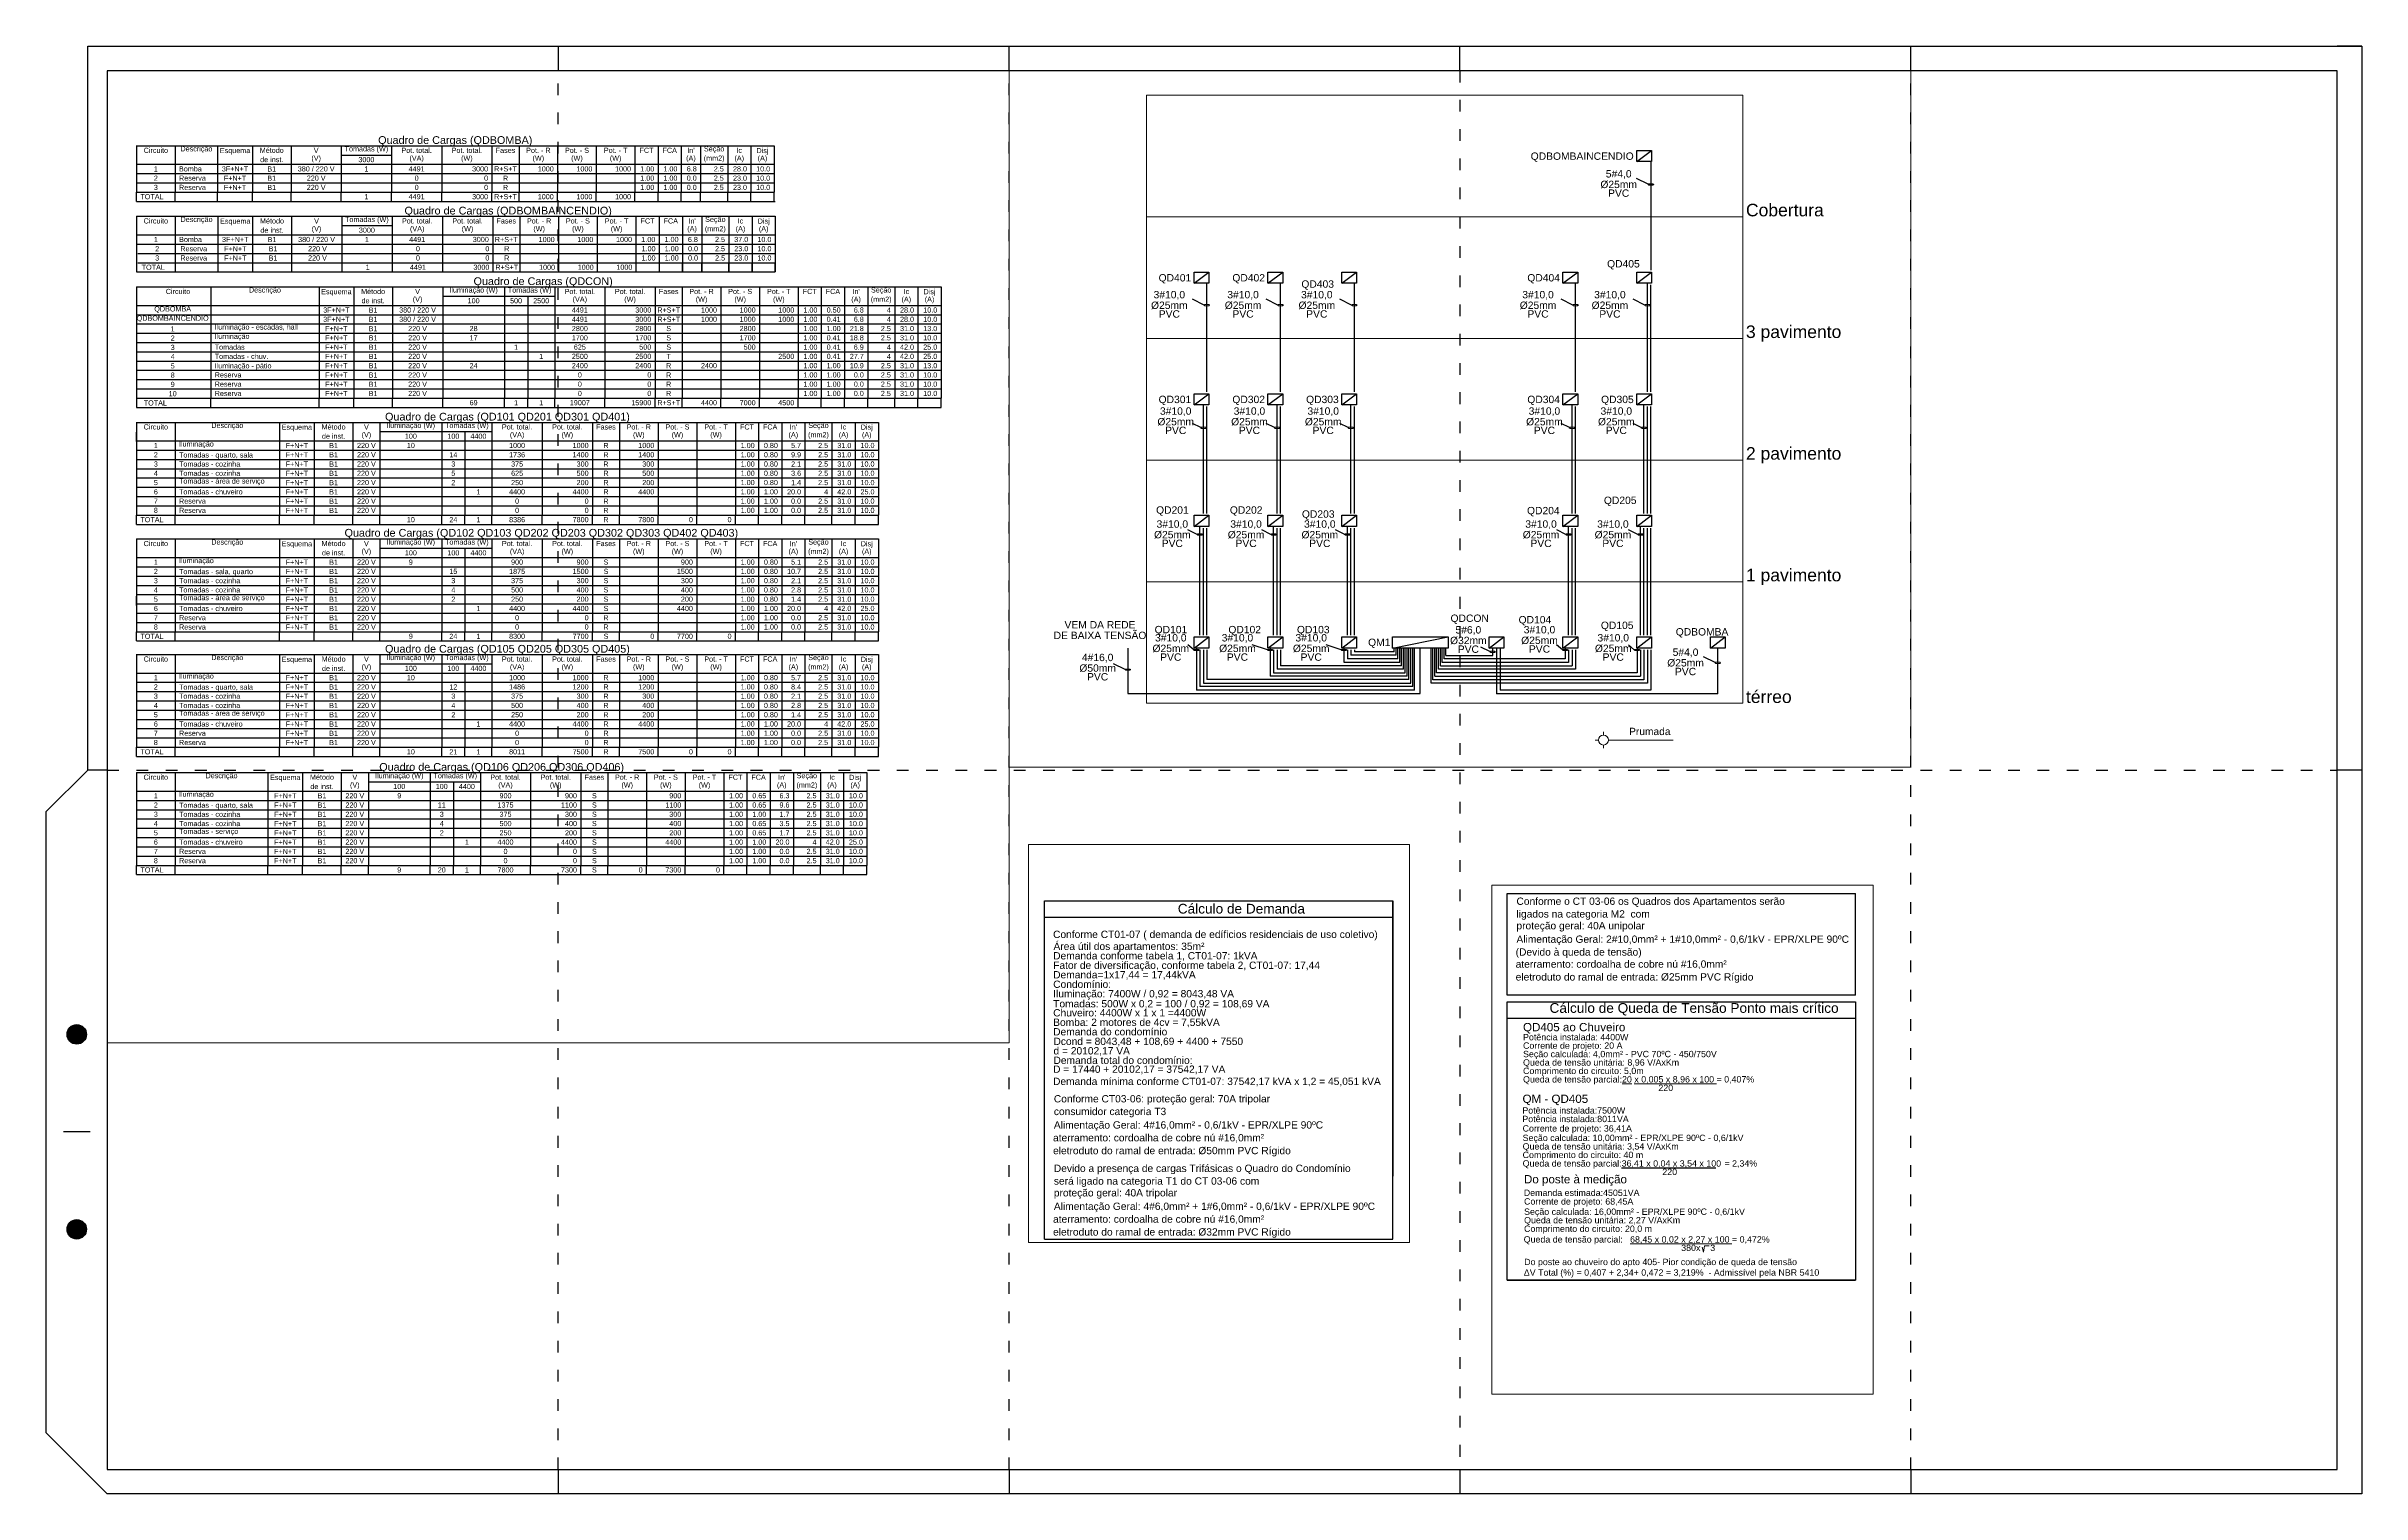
# Paper-space layout 'P4-7' of a CAD drawing. Header units: inches. Extents: x 32 to 982, y 2 to 596.
# The model-space entities are those that its viewports show. They can reach past a viewport. Long polylines and large blocks are cut down to what shows.
import ezdxf
from ezdxf.enums import TextEntityAlignment as Align

# ---------------------------------------------------------------- set-up
doc = ezdxf.new("R2010")
doc.units = ezdxf.units.IN
doc.header["$LTSCALE"] = 10
doc.header["$MEASUREMENT"] = 0
doc.linetypes.add('ACAD_ISO03W100', pattern=[30, 12, -18])
for name, color, linetype in [('carimbo', 7, 'Continuous'), ('ELE_CIRCUITOS', 2, 'Continuous'), ('PRANCHA_A0', 7, 'Continuous')]:
    doc.layers.add(name, color=color, linetype=linetype)
for name, color, linetype, lineweight in [('DI-Disjuntor', 8, 'Continuous', 30), ('DI-Fios', 3, 'Continuous', 30), ('DI-Linhas do diagrama', 8, 'Continuous', 20), ('DI-Linhas do quadro', 8, 'Continuous', 30), ('DI-Textos do diagrama', 2, 'Continuous', 20), ('DI-Textos do quadro', 2, 'Continuous', 20), ('DI-Título do diagrama', 2, 'Continuous', 30), ('DI-Título do quadro', 2, 'Continuous', 30), ('EL-Textos fios', 2, 'Continuous', 30), ('TEXTO', 2, 'Continuous', 20)]:
    doc.layers.add(name, color=color, linetype=linetype, lineweight=lineweight)
doc.layers.add('vw', color=221, linetype='Continuous', plot=False)
doc.styles.add('Arial', font='arial.ttf')

# ---------------------------------------------------------------- blocks, each defined once
blk = doc.blocks.new('A1')
at = {"layer": 'PRANCHA_A0', "linetype": 'Continuous'}
for points in [[(66.5, 188.5), (66.48, 188.85), (66.44, 189.19), (66.36, 189.54), (66.26, 189.87), (66.13, 190.19), (65.96, 190.5), (65.78, 190.79), (65.56, 191.07), (65.33, 191.33), (65.07, 191.56), (64.79, 191.78), (64.5, 191.96), (64.19, 192.13), (63.87, 192.26), (63.54, 192.36), (63.19, 192.44), (62.85, 192.48), (62.5, 192.5), (62.15, 192.48), (61.81, 192.44), (61.46, 192.36), (61.13, 192.26), (60.81, 192.13), (60.5, 191.96), (60.21, 191.78), (59.93, 191.56), (59.67, 191.33), (59.44, 191.07), (59.22, 190.79), (59.04, 190.5), (58.87, 190.19), (58.74, 189.87), (58.64, 189.54), (58.56, 189.19), (58.52, 188.85), (58.5, 188.5), (58.52, 188.15), (58.56, 187.81), (58.64, 187.46), (58.74, 187.13), (58.87, 186.81), (59.04, 186.5), (59.22, 186.21), (59.44, 185.93), (59.67, 185.67), (59.93, 185.44), (60.21, 185.22), (60.5, 185.04), (60.81, 184.87), (61.13, 184.74), (61.46, 184.64), (61.81, 184.56), (62.15, 184.52), (62.5, 184.5), (62.85, 184.52), (63.19, 184.56), (63.54, 184.64), (63.87, 184.74), (64.19, 184.87), (64.5, 185.04), (64.79, 185.22), (65.07, 185.44), (65.33, 185.67), (65.56, 185.93), (65.78, 186.21), (65.96, 186.5), (66.13, 186.81), (66.26, 187.13), (66.36, 187.46), (66.44, 187.81), (66.48, 188.15), (66.5, 188.5)], [(66.5, 108.5), (66.48, 108.85), (66.44, 109.19), (66.36, 109.54), (66.26, 109.87), (66.13, 110.19), (65.96, 110.5), (65.78, 110.79), (65.56, 111.07), (65.33, 111.33), (65.07, 111.56), (64.79, 111.78), (64.5, 111.96), (64.19, 112.13), (63.87, 112.26), (63.54, 112.36), (63.19, 112.44), (62.85, 112.48), (62.5, 112.5), (62.15, 112.48), (61.81, 112.44), (61.46, 112.36), (61.13, 112.26), (60.81, 112.13), (60.5, 111.96), (60.21, 111.78), (59.93, 111.56), (59.67, 111.33), (59.44, 111.07), (59.22, 110.79), (59.04, 110.5), (58.87, 110.19), (58.74, 109.87), (58.64, 109.54), (58.56, 109.19), (58.52, 108.85), (58.5, 108.5), (58.52, 108.15), (58.56, 107.81), (58.64, 107.46), (58.74, 107.13), (58.87, 106.81), (59.04, 106.5), (59.22, 106.21), (59.44, 105.93), (59.67, 105.67), (59.93, 105.44), (60.21, 105.22), (60.5, 105.04), (60.81, 104.87), (61.13, 104.74), (61.46, 104.64), (61.81, 104.56), (62.15, 104.52), (62.5, 104.5), (62.85, 104.52), (63.19, 104.56), (63.54, 104.64), (63.87, 104.74), (64.19, 104.87), (64.5, 105.04), (64.79, 105.22), (65.07, 105.44), (65.33, 105.67), (65.56, 105.93), (65.78, 106.21), (65.96, 106.5), (66.13, 106.81), (66.26, 107.13), (66.36, 107.46), (66.44, 107.81), (66.48, 108.15), (66.5, 108.5)]]:
    blk.add_hatch(color=256, dxfattribs=at).paths.add_polyline_path(points)
for p, q in [((260, 594), (260, 584)), ((1000, 594), (990, 594)), ((75, 297), (67, 297)), ((50, 25), (50, 276.09)), ((50, 25), (75, 0)), ((260, 10), (260, 0))]:
    blk.add_line(p, q)
for points in [[(50, 280), (67, 297), (67, 594), (1000, 594), (1000, 0), (75, 0)], [(445, 584), (445, 594)], [(630, 584), (630, 594)], [(815, 584), (815, 594)], [(1000, 297), (990, 297)], [(50, 25), (50, 280)], [(445, 10), (445, 0)], [(630, 10), (630, 0)], [(815, 10), (815, 0)]]:
    blk.add_lwpolyline(points)
at = {"color": 2}
blk.add_lwpolyline([(990, 10), (990, 584), (75, 584), (75, 10), (990, 10)], dxfattribs=at)
at = {"layer": 'PRANCHA_A0', "linetype": 'Continuous'}
blk.add_line((68, 148.5), (57, 148.5), dxfattribs=at)
for centre in [(62.5, 188.5), (62.5, 108.5)]:
    blk.add_circle(centre, 4, dxfattribs=at)
at = {"layer": 'vw', "linetype": 'ACAD_ISO03W100', "ltscale": 0.04}
for p, q in [((260, 10), (260, 584)), ((445, 10), (445, 584)), ((630, 584), (630, 10)), ((815, 10), (815, 584)), ((75, 297), (990, 297))]:
    blk.add_line(p, q, dxfattribs=at)

msp = doc.modelspace()

# ---------------------------------------------------------------- linework, layer by layer
at = {"layer": 'DI-Disjuntor'}
for p, q in [((652.3937, 66.265), (652.6055, 66.4238)), ((646.0397, 64.5176), (646.2515, 64.6765)), ((647.0987, 64.5176), (647.3105, 64.6765)), ((648.1577, 64.5176), (648.3695, 64.6765)), ((651.3347, 64.5176), (651.5465, 64.6765)), ((652.3937, 64.5176), (652.6055, 64.6765)), ((646.0397, 62.7703), (646.2515, 62.9291)), ((647.0987, 62.7703), (647.3105, 62.9291)), ((648.1577, 62.7703), (648.3695, 62.9291)), ((651.3347, 62.7703), (651.5465, 62.9291)), ((652.3937, 62.7703), (652.6055, 62.9291)), ((646.0397, 61.0229), (646.2515, 61.1818)), ((647.0987, 61.0229), (647.3105, 61.1818)), ((648.1577, 61.0229), (648.3695, 61.1818)), ((651.3347, 61.0229), (651.5465, 61.1818)), ((652.3937, 61.0229), (652.6055, 61.1818)), ((646.0397, 59.2756), (646.2515, 59.4344)), ((647.0987, 59.2756), (647.3105, 59.4344)), ((648.1577, 59.2756), (648.3695, 59.4344)), ((648.8859, 59.2756), (649.688, 59.4344)), ((650.2757, 59.2756), (650.4875, 59.4344)), ((651.3347, 59.2756), (651.5465, 59.4344)), ((652.3937, 59.2756), (652.6055, 59.4344)), ((653.4527, 59.2756), (653.6645, 59.4344))]:
    msp.add_line(p, q, dxfattribs=at)
for points in [[(652.3937, 66.265), (652.3937, 66.4238), (652.6055, 66.4238), (652.6055, 66.265), (652.3937, 66.265)], [(646.0397, 64.5176), (646.0397, 64.6765), (646.2515, 64.6765), (646.2515, 64.5176), (646.0397, 64.5176)], [(647.0987, 64.5176), (647.0987, 64.6765), (647.3105, 64.6765), (647.3105, 64.5176), (647.0987, 64.5176)], [(648.1577, 64.5176), (648.1577, 64.6765), (648.3695, 64.6765), (648.3695, 64.5176), (648.1577, 64.5176)], [(651.3347, 64.5176), (651.3347, 64.6765), (651.5465, 64.6765), (651.5465, 64.5176), (651.3347, 64.5176)], [(652.3937, 64.5176), (652.3937, 64.6765), (652.6055, 64.6765), (652.6055, 64.5176), (652.3937, 64.5176)], [(646.0397, 62.7703), (646.0397, 62.9291), (646.2515, 62.9291), (646.2515, 62.7703), (646.0397, 62.7703)], [(647.0987, 62.7703), (647.0987, 62.9291), (647.3105, 62.9291), (647.3105, 62.7703), (647.0987, 62.7703)], [(648.1577, 62.7703), (648.1577, 62.9291), (648.3695, 62.9291), (648.3695, 62.7703), (648.1577, 62.7703)], [(651.3347, 62.7703), (651.3347, 62.9291), (651.5465, 62.9291), (651.5465, 62.7703), (651.3347, 62.7703)], [(652.3937, 62.7703), (652.3937, 62.9291), (652.6055, 62.9291), (652.6055, 62.7703), (652.3937, 62.7703)], [(646.0397, 61.0229), (646.0397, 61.1818), (646.2515, 61.1818), (646.2515, 61.0229), (646.0397, 61.0229)], [(647.0987, 61.0229), (647.0987, 61.1818), (647.3105, 61.1818), (647.3105, 61.0229), (647.0987, 61.0229)], [(648.1577, 61.0229), (648.1577, 61.1818), (648.3695, 61.1818), (648.3695, 61.0229), (648.1577, 61.0229)], [(651.3347, 61.0229), (651.3347, 61.1818), (651.5465, 61.1818), (651.5465, 61.0229), (651.3347, 61.0229)], [(652.3937, 61.0229), (652.3937, 61.1818), (652.6055, 61.1818), (652.6055, 61.0229), (652.3937, 61.0229)], [(646.0397, 59.2756), (646.0397, 59.4344), (646.2515, 59.4344), (646.2515, 59.2756), (646.0397, 59.2756)], [(647.0987, 59.2756), (647.0987, 59.4344), (647.3105, 59.4344), (647.3105, 59.2756), (647.0987, 59.2756)], [(648.1577, 59.2756), (648.1577, 59.4344), (648.3695, 59.4344), (648.3695, 59.2756), (648.1577, 59.2756)], [(648.8859, 59.2756), (648.8859, 59.4344), (649.688, 59.4344), (649.688, 59.2756), (648.8859, 59.2756)], [(650.2757, 59.2756), (650.2757, 59.4344), (650.4875, 59.4344), (650.4875, 59.2756), (650.2757, 59.2756)], [(651.3347, 59.2756), (651.3347, 59.4344), (651.5465, 59.4344), (651.5465, 59.2756), (651.3347, 59.2756)], [(652.3937, 59.2756), (652.3937, 59.4344), (652.6055, 59.4344), (652.6055, 59.2756), (652.3937, 59.2756)], [(653.4527, 59.2756), (653.4527, 59.4344), (653.6645, 59.4344), (653.6645, 59.2756), (653.4527, 59.2756)]]:
    msp.add_lwpolyline(points, close=True, dxfattribs=at)
at = {"layer": 'DI-Fios'}
for p, q in [((652.5987, 66.265), (652.5987, 64.7036)), ((646.2215, 62.9563), (646.2215, 64.5176)), ((647.2805, 62.9563), (647.2805, 64.5176)), ((648.3395, 62.9563), (648.3395, 64.5176)), ((651.5165, 62.9563), (651.5165, 64.5176)), ((652.5487, 62.9563), (652.5487, 64.5176)), ((652.5987, 62.9563), (652.5987, 64.4905)), ((646.1715, 61.2089), (646.1715, 62.7703)), ((646.2215, 61.2089), (646.2215, 62.7431)), ((647.2305, 61.2089), (647.2305, 62.7703)), ((647.2805, 61.2089), (647.2805, 62.7431)), ((648.2895, 61.2089), (648.2895, 62.7703)), ((648.3395, 61.2089), (648.3395, 62.7431)), ((651.4665, 61.2089), (651.4665, 62.7703)), ((651.5165, 61.2089), (651.5165, 62.7431)), ((652.4987, 61.2089), (652.4987, 62.7703)), ((652.5487, 61.2089), (652.5487, 62.7431)), ((652.5987, 61.2089), (652.5987, 62.7431)), ((646.1215, 59.4616), (646.1215, 61.0229)), ((646.1715, 59.4616), (646.1715, 60.9958)), ((646.2215, 59.4616), (646.2215, 60.9958)), ((647.1805, 59.4616), (647.1805, 61.0229)), ((647.2305, 59.4616), (647.2305, 60.9958)), ((647.2805, 59.4616), (647.2805, 60.9958)), ((648.2395, 59.4616), (648.2395, 61.0229)), ((648.2895, 59.4616), (648.2895, 60.9958)), ((648.3395, 59.4616), (648.3395, 60.9958)), ((651.4165, 59.4616), (651.4165, 61.0229)), ((651.4665, 59.4616), (651.4665, 60.9958)), ((651.5165, 59.4616), (651.5165, 60.9958)), ((652.4487, 59.4616), (652.4487, 61.0229)), ((652.4987, 59.4616), (652.4987, 60.9958)), ((652.5487, 59.4616), (652.5487, 60.9958)), ((652.5987, 59.4616), (652.5987, 60.9958)), ((645.0866, 59.2756), (645.0866, 58.6213)), ((646.0715, 59.2756), (646.0715, 58.6713)), ((646.1215, 59.2484), (646.1215, 58.7213)), ((646.1715, 59.2484), (646.1715, 58.7713)), ((646.2215, 59.2484), (646.2215, 58.8213)), ((647.1305, 59.2756), (647.1305, 58.8713)), ((647.1805, 59.2484), (647.1805, 58.9213)), ((647.2305, 59.2484), (647.2305, 58.9713)), ((647.2805, 59.2484), (647.2805, 59.0213)), ((648.1895, 59.2756), (648.1895, 59.0713)), ((648.2395, 59.2484), (648.2395, 59.1213)), ((648.2895, 59.2484), (648.2895, 59.1713)), ((648.3395, 59.2484), (648.3395, 59.2213)), ((648.9124, 59.2213), (648.3395, 59.2213)), ((648.9124, 59.2213), (648.9124, 59.2756)), ((648.9388, 59.1713), (648.9388, 59.2756)), ((648.9653, 59.1213), (648.9653, 59.2756)), ((648.9653, 59.1213), (648.9653, 59.2756)), ((648.9918, 59.0713), (648.9918, 59.2756)), ((649.0183, 59.0213), (649.0183, 59.2756)), ((649.0448, 58.9713), (649.0448, 59.2756)), ((649.0448, 58.9713), (649.0448, 59.2756)), ((649.0713, 58.9213), (649.0713, 59.2756)), ((649.0977, 58.8713), (649.0977, 59.2756)), ((649.1242, 58.8213), (649.1242, 59.2756)), ((649.1242, 58.8213), (649.1242, 59.2756)), ((649.1507, 58.7713), (649.1507, 59.2756)), ((649.1772, 58.7213), (649.1772, 59.2756)), ((649.2037, 59.1213), (649.2037, 59.2756)), ((649.2037, 58.6713), (649.2037, 59.2756)), ((649.287, 58.6213), (649.287, 59.2756)), ((649.442, 59.1213), (649.442, 59.2756)), ((649.442, 58.7697), (649.442, 59.2756)), ((649.4685, 59.1213), (649.4685, 59.2756)), ((649.4685, 58.8197), (649.4685, 59.2756)), ((649.495, 58.8697), (649.495, 59.2756)), ((649.5215, 59.1213), (649.5215, 59.2756)), ((649.5215, 58.9197), (649.5215, 59.2756)), ((649.548, 59.1213), (649.548, 59.2756)), ((649.548, 58.9697), (649.548, 59.2756)), ((649.5744, 59.0197), (649.5744, 59.2756)), ((649.6009, 59.1213), (649.6009, 59.2756)), ((649.6009, 59.0697), (649.6009, 59.2756)), ((649.6274, 59.1213), (649.6274, 59.2756)), ((649.6274, 59.1197), (649.6274, 59.2756)), ((649.6539, 59.1697), (649.6539, 59.2756)), ((650.3287, 59.1697), (650.3287, 59.2756)), ((650.3816, 59.2756), (650.3816, 58.6197)), ((650.4346, 59.2756), (650.4346, 58.6697)), ((651.3665, 59.2756), (651.3665, 59.1197)), ((651.4165, 59.2484), (651.4165, 59.0697)), ((651.4665, 59.2484), (651.4665, 59.0197)), ((651.5165, 59.2484), (651.5165, 58.9697)), ((652.3987, 59.2756), (652.3987, 58.9197)), ((652.4487, 59.2484), (652.4487, 58.8697)), ((652.4987, 59.2484), (652.4987, 58.8197)), ((652.5487, 59.2484), (652.5487, 58.7697)), ((652.5987, 59.2484), (652.5987, 58.6697)), ((653.5586, 58.6197), (653.5586, 59.2756)), ((649.0977, 58.8713), (647.1305, 58.8713)), ((647.1805, 58.9213), (649.0713, 58.9213)), ((649.0448, 58.9713), (647.2305, 58.9713)), ((649.0183, 59.0213), (647.2805, 59.0213)), ((648.1895, 59.0713), (648.9918, 59.0713)), ((648.9653, 59.1213), (648.2395, 59.1213)), ((648.9388, 59.1713), (648.2895, 59.1713)), ((649.495, 58.8697), (652.4487, 58.8697)), ((652.3987, 58.9197), (649.5215, 58.9197)), ((651.5165, 58.9697), (649.548, 58.9697)), ((649.5744, 59.0197), (651.4665, 59.0197)), ((651.4165, 59.0697), (649.6009, 59.0697)), ((651.3665, 59.1197), (649.6274, 59.1197)), ((649.6539, 59.1697), (650.3287, 59.1697)), ((645.0866, 58.6213), (649.287, 58.6213)), ((649.2037, 58.6713), (646.0715, 58.6713)), ((649.1772, 58.7213), (646.1215, 58.7213)), ((646.1715, 58.7713), (649.1507, 58.7713)), ((649.1242, 58.8213), (646.2215, 58.8213)), ((652.5487, 58.7697), (649.442, 58.7697)), ((652.4987, 58.8197), (649.4685, 58.8197)), ((653.5586, 58.6197), (650.3816, 58.6197)), ((652.5987, 58.6697), (650.4346, 58.6697))]:
    msp.add_line(p, q, dxfattribs=at)
at = {"layer": 'DI-Linhas do diagrama'}
for p, q in [((645.356, 65.4707), (645.356, 67.2181)), ((645.356, 67.2181), (653.9206, 67.2181)), ((653.9206, 67.2181), (653.9206, 65.4707)), ((645.356, 63.7234), (645.356, 65.4707)), ((645.356, 65.4707), (653.9206, 65.4707)), ((653.9206, 65.4707), (645.356, 65.4707)), ((645.356, 65.4707), (645.356, 65.4707)), ((653.9206, 65.4707), (653.9206, 63.7234)), ((645.356, 61.976), (645.356, 63.7234)), ((645.356, 63.7234), (653.9206, 63.7234)), ((653.9206, 63.7234), (645.356, 63.7234)), ((645.356, 63.7234), (645.356, 63.7234)), ((653.9206, 63.7234), (653.9206, 61.976)), ((645.356, 60.2287), (645.356, 61.976)), ((645.356, 61.976), (653.9206, 61.976)), ((653.9206, 61.976), (645.356, 61.976)), ((645.356, 61.976), (645.356, 61.976)), ((653.9206, 61.976), (653.9206, 60.2287)), ((645.356, 58.4813), (645.356, 60.2287)), ((645.356, 60.2287), (652.8616, 60.2287)), ((652.8616, 60.2287), (645.356, 60.2287)), ((645.356, 60.2287), (645.356, 60.2287)), ((646.415, 60.2287), (653.9206, 60.2287)), ((653.9206, 60.2287), (653.9206, 58.4813)), ((653.9206, 60.2287), (653.9206, 58.4813)), ((652.8616, 58.4813), (645.356, 58.4813)), ((645.356, 58.4813), (645.356, 58.4813)), ((653.9206, 58.4813), (646.415, 58.4813))]:
    msp.add_line(p, q, dxfattribs=at)
at = {"layer": 'DI-Linhas do quadro', "linetype": 'Continuous'}
for p, q in [((212.5732, 50.6417), (219.7193, 50.6417)), ((212.5732, 43.6994), (212.5732, 50.6417)), ((219.7193, 50.6417), (219.7193, 44.9938)), ((219.7193, 43.6994), (219.7193, 50.6417)), ((212.5732, 50.3064), (219.7193, 50.3064)), ((212.5732, 43.6994), (219.7193, 43.6994)), ((212.5732, 41.4465), (212.5732, 43.5272)), ((212.5732, 43.5272), (219.7193, 43.5272)), ((219.7193, 41.4465), (219.7193, 43.5272)), ((219.7193, 41.4465), (212.5732, 41.4465)), ((212.5732, 35.5931), (212.5732, 41.3054)), ((212.5732, 41.3054), (219.7193, 41.3054)), ((219.7193, 41.3054), (219.7193, 35.5931)), ((212.5732, 40.9701), (219.7193, 40.9701)), ((223.3462, 37.5417), (223.3462, 36.5886)), ((223.3462, 37.5394), (236.4249, 37.5394)), ((223.3462, 37.5394), (223.3462, 36.5882)), ((224.1389, 37.5394), (224.1389, 36.5882)), ((225.0108, 37.5394), (225.0108, 36.5882)), ((225.7242, 37.5394), (225.7242, 36.5882)), ((226.5168, 37.5394), (226.5168, 36.5882)), ((227.5472, 37.5394), (227.5472, 36.5882)), ((227.5472, 37.3491), (228.5777, 37.3491)), ((228.5777, 37.5394), (228.5777, 36.5882)), ((229.6081, 37.5394), (229.6081, 36.5882)), ((230.6386, 37.5394), (230.6386, 36.5882)), ((231.1934, 37.5394), (231.1934, 36.5882)), ((231.9861, 37.5394), (231.9861, 36.5882)), ((232.7787, 37.5394), (232.7787, 36.5882)), ((233.5714, 37.5394), (233.5714, 36.5882)), ((234.0469, 37.5394), (234.0469, 36.5882)), ((234.5225, 37.5394), (234.5225, 36.5882)), ((234.9189, 37.5394), (234.9189, 36.5882)), ((235.4737, 37.5394), (235.4737, 36.5882)), ((235.9493, 37.5394), (235.9493, 36.5882)), ((236.4249, 37.5394), (236.4249, 36.5882)), ((223.3462, 37.1589), (236.4249, 37.1589)), ((223.3462, 36.9686), (236.4249, 36.9686)), ((223.3462, 36.7784), (236.4249, 36.7784)), ((223.3462, 36.3979), (223.3462, 36.5886)), ((223.3462, 36.3979), (223.3462, 36.5886)), ((223.3462, 36.5882), (236.4249, 36.5882)), ((223.3462, 36.3979), (223.3462, 36.5882)), ((223.3462, 36.3979), (223.3462, 36.5882)), ((224.1389, 36.3979), (224.1389, 36.5882)), ((225.0108, 36.3979), (225.0108, 36.5882)), ((225.7242, 36.3979), (225.7242, 36.5882)), ((226.5168, 36.3979), (226.5168, 36.5882)), ((227.5472, 36.3979), (227.5472, 36.5882)), ((228.5777, 36.3979), (228.5777, 36.5882)), ((229.6081, 36.3979), (229.6081, 36.5882)), ((230.6386, 36.3979), (230.6386, 36.5882)), ((231.1934, 36.3979), (231.1934, 36.5882)), ((231.9861, 36.3979), (231.9861, 36.5882)), ((232.7787, 36.3979), (232.7787, 36.5882)), ((233.5714, 36.3979), (233.5714, 36.5882)), ((234.0469, 36.3979), (234.0469, 36.5882)), ((234.5225, 36.3979), (234.5225, 36.5882)), ((234.9189, 36.3979), (234.9189, 36.5882)), ((235.4737, 36.3979), (235.4737, 36.5882)), ((235.9493, 36.3979), (235.9493, 36.5882)), ((236.4249, 36.3979), (236.4249, 36.5882)), ((223.3462, 36.3979), (236.4513, 36.3979)), ((223.3462, 36.3979), (236.4249, 36.3979)), ((223.3462, 36.0914), (236.4513, 36.0914)), ((223.3462, 36.0914), (223.3462, 34.95)), ((224.1405, 36.0914), (224.1405, 34.95)), ((225.0141, 36.0914), (225.0141, 34.95)), ((225.729, 36.0914), (225.729, 34.95)), ((226.5232, 36.0914), (226.5232, 34.95)), ((227.5557, 36.0914), (227.5557, 34.95)), ((228.5883, 36.0914), (228.5883, 34.95)), ((229.6208, 36.0914), (229.6208, 34.95)), ((230.6533, 36.0914), (230.6533, 34.95)), ((231.2093, 36.0914), (231.2093, 34.95)), ((232.0035, 36.0914), (232.0035, 34.95)), ((232.7978, 36.0914), (232.7978, 34.95)), ((233.592, 36.0914), (233.592, 34.95)), ((234.0686, 36.0914), (234.0686, 34.95)), ((234.5451, 36.0914), (234.5451, 34.95)), ((234.9423, 36.0914), (234.9423, 34.95)), ((235.4982, 36.0914), (235.4982, 34.95)), ((235.9748, 36.0914), (235.9748, 34.95)), ((236.4513, 36.0914), (236.4513, 34.95)), ((219.7193, 35.5931), (212.5732, 35.5931)), ((212.5732, 35.5931), (219.7193, 35.5931)), ((223.3462, 35.7101), (236.4513, 35.7101)), ((227.5557, 35.9007), (228.5883, 35.9007)), ((223.3462, 35.5195), (236.4513, 35.5195)), ((223.3727, 35.3304), (236.4513, 35.3304)), ((223.3462, 34.95), (236.4513, 34.95)), ((223.3727, 35.1402), (236.4513, 35.1402)), ((223.3727, 34.95), (236.4513, 34.95)), ((230.665, 34.95), (230.665, 35.1402)), ((231.2199, 34.95), (231.2199, 35.1402)), ((232.0125, 34.95), (232.0125, 35.1402)), ((232.8052, 34.95), (232.8052, 35.1402)), ((233.5978, 34.95), (233.5978, 35.1402)), ((234.0734, 34.95), (234.0734, 35.1402)), ((234.549, 34.95), (234.549, 35.1402)), ((234.9453, 34.95), (234.9453, 35.1402)), ((235.5002, 34.95), (235.5002, 35.1402)), ((235.9757, 34.95), (235.9757, 35.1402)), ((236.4513, 34.95), (236.4513, 35.1402)), ((223.3462, 34.6434), (239.8521, 34.6434)), ((223.3462, 34.6434), (223.3462, 32.1704)), ((224.8711, 34.6434), (224.8711, 32.3606)), ((227.0905, 34.6434), (227.0905, 32.3606)), ((227.8039, 34.6434), (227.8039, 32.3606)), ((228.5965, 34.6434), (228.5965, 32.3606)), ((229.627, 34.6434), (229.627, 32.3606)), ((230.8952, 34.6434), (230.8952, 32.3606)), ((231.9256, 34.6434), (231.9256, 32.3606)), ((232.9561, 34.6434), (232.9561, 32.3606)), ((233.9865, 34.6434), (233.9865, 32.3606)), ((234.5414, 34.6434), (234.5414, 32.3606)), ((235.3341, 34.6434), (235.3341, 32.3606)), ((236.1267, 34.6434), (236.1267, 32.3606)), ((236.9194, 34.6434), (236.9194, 32.3606)), ((237.3949, 34.6434), (237.3949, 32.3606)), ((237.8705, 34.6434), (237.8705, 32.3606)), ((238.3461, 34.6434), (238.3461, 32.3606)), ((238.9009, 34.6434), (238.9009, 32.3606)), ((239.3765, 34.6434), (239.3765, 32.3606)), ((239.8521, 34.6434), (239.8521, 32.3606)), ((223.3462, 34.2629), (239.8521, 34.2629)), ((229.627, 34.4531), (230.8952, 34.4531)), ((230.8952, 34.4531), (231.9256, 34.4531)), ((231.3708, 34.4531), (231.3708, 32.3606)), ((223.3462, 34.0727), (239.8521, 34.0727)), ((223.3462, 33.8824), (239.8521, 33.8824)), ((223.3462, 33.6922), (239.8521, 33.6922)), ((223.3462, 33.502), (239.8521, 33.502)), ((223.3462, 33.3118), (239.8521, 33.3118)), ((223.3462, 33.1215), (239.8521, 33.1215)), ((223.3462, 32.9313), (239.8521, 32.9313)), ((223.3462, 32.7411), (239.8521, 32.7411)), ((223.3462, 32.5508), (239.8521, 32.5508)), ((223.3462, 32.3606), (239.8521, 32.3606)), ((224.8711, 32.1704), (224.8711, 32.3606)), ((227.0905, 32.1704), (227.0905, 32.3606)), ((227.8039, 32.1704), (227.8039, 32.3606)), ((228.5965, 32.1704), (228.5965, 32.3606)), ((229.627, 32.1704), (229.627, 32.3606)), ((230.8952, 32.1704), (230.8952, 32.3606)), ((231.3708, 32.1704), (231.3708, 32.3606)), ((231.9256, 32.1704), (231.9256, 32.3606)), ((232.9561, 32.1704), (232.9561, 32.3606)), ((233.9865, 32.1704), (233.9865, 32.3606)), ((234.5414, 32.1704), (234.5414, 32.3606)), ((235.3341, 32.1704), (235.3341, 32.3606)), ((236.1267, 32.1704), (236.1267, 32.3606)), ((236.9194, 32.1704), (236.9194, 32.3606)), ((237.3949, 32.1704), (237.3949, 32.3606)), ((237.8705, 32.1704), (237.8705, 32.3606)), ((238.3461, 32.1704), (238.3461, 32.3606)), ((238.9009, 32.1704), (238.9009, 32.3606)), ((239.3765, 32.1704), (239.3765, 32.3606)), ((239.8521, 32.1704), (239.8521, 32.3606)), ((223.3462, 32.1704), (239.8521, 32.1704)), ((223.3462, 31.868), (223.3462, 29.9618)), ((223.3462, 31.8638), (238.5651, 31.8638)), ((223.3462, 31.8638), (223.3462, 29.9615)), ((223.3462, 31.4717), (223.3462, 31.6623)), ((223.3462, 31.4717), (223.3462, 31.6623)), ((224.1389, 31.8638), (224.1389, 29.9615)), ((226.279, 31.8638), (226.279, 29.9615)), ((226.9924, 31.8638), (226.9924, 29.9615)), ((227.7851, 31.8638), (227.7851, 29.9615)), ((228.3399, 31.8638), (228.3399, 29.9615)), ((228.3399, 31.6735), (229.6081, 31.6735)), ((229.6081, 31.8638), (229.6081, 29.9615)), ((229.6081, 31.6735), (230.6386, 31.6735)), ((230.0837, 31.6735), (230.0837, 29.9615)), ((230.6386, 31.8638), (230.6386, 29.9615)), ((231.669, 31.8638), (231.669, 29.9615)), ((232.6995, 31.8638), (232.6995, 29.9615)), ((233.2543, 31.8638), (233.2543, 29.9615)), ((234.0469, 31.8638), (234.0469, 29.9615)), ((234.8396, 31.8638), (234.8396, 29.9615)), ((235.6322, 31.8638), (235.6322, 29.9615)), ((236.1078, 31.8638), (236.1078, 29.9615)), ((236.5834, 31.8638), (236.5834, 29.9615)), ((237.059, 31.8638), (237.059, 29.9615)), ((237.6139, 31.8638), (237.6139, 29.9615)), ((238.0895, 31.8638), (238.0895, 29.9615)), ((238.5651, 31.8638), (238.5651, 29.9615)), ((223.3462, 31.4833), (238.5651, 31.4833)), ((223.3462, 31.2931), (238.5651, 31.2931)), ((223.3462, 31.1029), (238.5651, 31.1029)), ((223.3462, 30.9126), (238.5651, 30.9126)), ((223.3462, 30.7224), (238.5651, 30.7224)), ((223.3462, 30.5322), (238.5651, 30.5322)), ((223.3462, 30.3419), (238.5651, 30.3419)), ((223.3462, 30.1517), (238.5651, 30.1517)), ((223.3462, 29.7712), (223.3462, 29.9618)), ((223.3462, 29.7712), (223.3462, 29.9618)), ((223.3462, 29.9615), (238.5651, 29.9615)), ((223.3462, 29.7712), (223.3462, 29.9615)), ((223.3462, 29.7712), (223.3462, 29.9615)), ((224.1389, 29.7712), (224.1389, 29.9615)), ((226.279, 29.7712), (226.279, 29.9615)), ((226.9924, 29.7712), (226.9924, 29.9615)), ((227.7851, 29.7712), (227.7851, 29.9615)), ((228.3399, 29.7712), (228.3399, 29.9615)), ((229.6081, 29.7712), (229.6081, 29.9615)), ((230.0837, 29.7712), (230.0837, 29.9615)), ((230.6386, 29.7712), (230.6386, 29.9615)), ((231.669, 29.7712), (231.669, 29.9615)), ((232.6995, 29.7712), (232.6995, 29.9615)), ((233.2543, 29.7712), (233.2543, 29.9615)), ((234.0469, 29.7712), (234.0469, 29.9615)), ((234.8396, 29.7712), (234.8396, 29.9615)), ((235.6322, 29.7712), (235.6322, 29.9615)), ((236.1078, 29.7712), (236.1078, 29.9615)), ((236.5834, 29.7712), (236.5834, 29.9615)), ((237.059, 29.7712), (237.059, 29.9615)), ((237.6139, 29.7712), (237.6139, 29.9615)), ((238.0895, 29.7712), (238.0895, 29.9615)), ((238.5651, 29.7712), (238.5651, 29.9615)), ((223.3462, 29.7712), (234.0686, 29.7712)), ((223.3462, 29.7712), (238.5651, 29.7712)), ((234.0686, 29.7712), (237.0073, 29.7712)), ((223.3462, 29.4749), (223.3462, 27.5687)), ((223.3462, 29.4706), (238.5651, 29.4706)), ((223.3462, 29.4706), (223.3462, 27.5683)), ((224.1389, 29.4706), (224.1389, 27.5683)), ((226.279, 29.4706), (226.279, 27.5683)), ((226.9924, 29.4706), (226.9924, 27.5683)), ((227.7851, 29.4706), (227.7851, 27.5683)), ((228.3399, 29.4706), (228.3399, 27.5683)), ((228.3399, 29.2804), (229.6082, 29.2804)), ((229.6082, 29.4706), (229.6082, 27.5683)), ((229.6082, 29.2804), (230.6386, 29.2804)), ((230.0838, 29.2804), (230.0838, 27.5683)), ((230.6386, 29.4706), (230.6386, 27.5683)), ((231.6691, 29.4706), (231.6691, 27.5683)), ((232.6995, 29.4706), (232.6995, 27.5683)), ((233.2543, 29.4706), (233.2543, 27.5683)), ((233.2744, 29.4749), (234.0686, 29.4749)), ((234.047, 29.4706), (234.047, 27.5683)), ((234.8396, 29.4706), (234.8396, 27.5683)), ((235.6323, 29.4706), (235.6323, 27.5683)), ((236.1079, 29.4706), (236.1079, 27.5683)), ((236.5835, 29.4706), (236.5835, 27.5683)), ((237.0591, 29.4706), (237.0591, 27.5683)), ((237.6139, 29.4706), (237.6139, 27.5683)), ((238.0895, 29.4706), (238.0895, 27.5683)), ((238.5651, 29.4706), (238.5651, 27.5683)), ((223.3462, 29.0902), (238.5651, 29.0902)), ((223.3462, 28.9), (238.5651, 28.9)), ((223.3462, 28.7097), (238.5651, 28.7097)), ((223.3462, 28.5195), (238.5651, 28.5195)), ((223.3462, 28.3293), (238.5651, 28.3293)), ((223.3462, 28.1034), (223.3462, 28.2941)), ((223.3462, 28.1034), (223.3462, 28.2941)), ((223.3462, 28.139), (238.5651, 28.139)), ((223.3462, 27.9488), (238.5651, 27.9488)), ((223.3462, 27.7586), (238.5651, 27.7586)), ((223.3462, 27.3781), (223.3462, 27.5687)), ((223.3462, 27.3781), (223.3462, 27.5687)), ((223.3462, 27.5683), (238.5651, 27.5683)), ((223.3462, 27.3781), (223.3462, 27.5683)), ((223.3462, 27.3781), (223.3462, 27.5683)), ((223.3462, 27.3781), (238.5651, 27.3781)), ((224.1389, 27.3781), (224.1389, 27.5683)), ((226.279, 27.3781), (226.279, 27.5683)), ((226.9924, 27.3781), (226.9924, 27.5683)), ((227.7851, 27.3781), (227.7851, 27.5683)), ((228.3399, 27.3781), (228.3399, 27.5683)), ((229.6082, 27.3781), (229.6082, 27.5683)), ((230.0838, 27.3781), (230.0838, 27.5683)), ((230.6386, 27.3781), (230.6386, 27.5683)), ((231.6691, 27.3781), (231.6691, 27.5683)), ((232.6995, 27.3781), (232.6995, 27.5683)), ((233.2543, 27.3781), (233.2543, 27.5683)), ((233.2744, 27.3781), (234.0686, 27.3781)), ((234.047, 27.3781), (234.047, 27.5683)), ((234.8396, 27.3781), (234.8396, 27.5683)), ((235.6323, 27.3781), (235.6323, 27.5683)), ((236.1079, 27.3781), (236.1079, 27.5683)), ((236.5835, 27.3781), (236.5835, 27.5683)), ((237.0591, 27.3781), (237.0591, 27.5683)), ((237.6139, 27.3781), (237.6139, 27.5683)), ((238.0895, 27.3781), (238.0895, 27.5683)), ((238.5651, 27.3781), (238.5651, 27.5683)), ((223.3462, 27.1045), (223.3462, 25.1983)), ((223.3462, 27.1002), (238.5651, 27.1002)), ((224.1389, 27.1002), (224.1389, 25.1979)), ((226.279, 27.1002), (226.279, 25.1979)), ((226.9924, 27.1002), (226.9924, 25.1979)), ((227.7851, 27.1002), (227.7851, 25.1979)), ((228.3399, 27.1002), (228.3399, 25.1979)), ((229.6082, 27.1002), (229.6082, 25.1979)), ((230.6386, 27.1002), (230.6386, 25.1979)), ((231.6691, 27.1002), (231.6691, 25.1979)), ((232.6995, 27.1002), (232.6995, 25.1979)), ((233.2543, 27.1002), (233.2543, 25.1979)), ((234.047, 27.1002), (234.047, 25.1979)), ((234.8396, 27.1002), (234.8396, 25.1979)), ((235.6323, 27.1002), (235.6323, 25.1979)), ((236.1079, 27.1002), (236.1079, 25.1979)), ((236.5835, 27.1002), (236.5835, 25.1979)), ((237.0591, 27.1002), (237.0591, 25.1979)), ((237.6139, 27.1002), (237.6139, 25.1979)), ((238.0895, 27.1002), (238.0895, 25.1979)), ((238.5651, 27.1002), (238.5651, 25.1979)), ((223.3462, 26.7198), (238.5651, 26.7198)), ((228.3399, 26.91), (229.6082, 26.91)), ((229.6082, 26.91), (230.6386, 26.91)), ((230.0838, 26.91), (230.0838, 25.1979)), ((223.3462, 26.5295), (238.5651, 26.5295)), ((223.3462, 26.3393), (238.5651, 26.3393)), ((223.3462, 26.1491), (238.5651, 26.1491)), ((223.3462, 25.9588), (238.5651, 25.9588)), ((223.3462, 25.7686), (238.5651, 25.7686)), ((223.3462, 25.5784), (238.5651, 25.5784)), ((223.3462, 25.3881), (238.5651, 25.3881)), ((223.3462, 25.0077), (223.3462, 25.1983)), ((223.3462, 25.0077), (223.3462, 25.1983)), ((223.3462, 25.1979), (238.5651, 25.1979)), ((223.3462, 25.0077), (238.5651, 25.0077)), ((224.1389, 25.0077), (224.1389, 25.1979)), ((226.279, 25.0077), (226.279, 25.1979)), ((226.9924, 25.0077), (226.9924, 25.1979)), ((227.7851, 25.0077), (227.7851, 25.1979)), ((228.3399, 25.0077), (228.3399, 25.1979)), ((229.6082, 25.0077), (229.6082, 25.1979)), ((230.0838, 25.0077), (230.0838, 25.1979)), ((230.6386, 25.0077), (230.6386, 25.1979)), ((231.6691, 25.0077), (231.6691, 25.1979)), ((232.6995, 25.0077), (232.6995, 25.1979)), ((233.2543, 25.0077), (233.2543, 25.1979)), ((234.047, 25.0077), (234.047, 25.1979)), ((234.8396, 25.0077), (234.8396, 25.1979)), ((235.6323, 25.0077), (235.6323, 25.1979)), ((236.1079, 25.0077), (236.1079, 25.1979)), ((236.5835, 25.0077), (236.5835, 25.1979)), ((237.0591, 25.0077), (237.0591, 25.1979)), ((237.6139, 25.0077), (237.6139, 25.1979)), ((238.0895, 25.0077), (238.0895, 25.1979)), ((238.5651, 25.0077), (238.5651, 25.1979)), ((223.3462, 24.6764), (238.3272, 24.6764)), ((223.3462, 24.6764), (223.3462, 22.774)), ((224.1389, 24.6764), (224.1389, 22.774)), ((226.0412, 24.6764), (226.0412, 22.774)), ((226.7546, 24.6764), (226.7546, 22.774)), ((227.5472, 24.6764), (227.5472, 22.774)), ((228.1021, 24.6764), (228.1021, 22.774)), ((229.3703, 24.6764), (229.3703, 22.774)), ((230.4008, 24.6764), (230.4008, 22.774)), ((231.4312, 24.6764), (231.4312, 22.774)), ((232.4616, 24.6764), (232.4616, 22.774)), ((233.0165, 24.6764), (233.0165, 22.774)), ((233.8092, 24.6764), (233.8092, 22.774)), ((234.6018, 24.6764), (234.6018, 22.774)), ((235.3945, 24.6764), (235.3945, 22.774)), ((235.8701, 24.6764), (235.8701, 22.774)), ((236.3456, 24.6764), (236.3456, 22.774)), ((236.8212, 24.6764), (236.8212, 22.774)), ((237.3761, 24.6764), (237.3761, 22.774)), ((237.8516, 24.6764), (237.8516, 22.774)), ((238.3272, 24.6764), (238.3272, 22.774)), ((223.3462, 24.2959), (238.3272, 24.2959)), ((228.1021, 24.4861), (229.3703, 24.4861)), ((229.3703, 24.4861), (230.4008, 24.4861)), ((229.8459, 24.4861), (229.8459, 22.774)), ((223.3462, 24.1057), (238.3272, 24.1057)), ((223.3462, 23.9154), (238.3272, 23.9154)), ((223.3462, 23.7252), (238.3272, 23.7252)), ((223.3462, 23.535), (238.3272, 23.535)), ((223.3462, 23.3447), (238.3272, 23.3447)), ((223.3462, 23.1545), (238.3272, 23.1545)), ((223.3462, 22.9643), (238.3272, 22.9643)), ((223.3462, 22.774), (238.3272, 22.774)), ((223.3462, 22.5838), (223.3462, 22.774)), ((223.3462, 22.5838), (223.3462, 22.774)), ((224.1389, 22.5838), (224.1389, 22.774)), ((226.0412, 22.5838), (226.0412, 22.774)), ((226.7546, 22.5838), (226.7546, 22.774)), ((227.5472, 22.5838), (227.5472, 22.774)), ((228.1021, 22.5838), (228.1021, 22.774)), ((229.3703, 22.5838), (229.3703, 22.774)), ((229.8459, 22.5838), (229.8459, 22.774)), ((230.4008, 22.5838), (230.4008, 22.774)), ((231.4312, 22.5838), (231.4312, 22.774)), ((232.4616, 22.5838), (232.4616, 22.774)), ((233.0165, 22.5838), (233.0165, 22.774)), ((233.8092, 22.5838), (233.8092, 22.774)), ((234.6018, 22.5838), (234.6018, 22.774)), ((235.3945, 22.5838), (235.3945, 22.774)), ((235.8701, 22.5838), (235.8701, 22.774)), ((236.3456, 22.5838), (236.3456, 22.774)), ((236.8212, 22.5838), (236.8212, 22.774)), ((237.3761, 22.5838), (237.3761, 22.774)), ((237.8516, 22.5838), (237.8516, 22.774)), ((238.3272, 22.5838), (238.3272, 22.774)), ((223.3462, 22.5838), (238.3272, 22.5838))]:
    msp.add_line(p, q, dxfattribs=at)
at = {"layer": 'EL-Textos fios', "color": 3}
for p, q in [((652.5598, 65.9381), (652.3917, 66.0198)), ((646.1826, 64.2025), (646.0145, 64.2842)), ((647.2416, 64.2025), (647.0735, 64.2842)), ((648.3006, 64.2025), (648.1325, 64.2842)), ((651.4776, 64.2025), (651.3095, 64.2842)), ((652.5098, 64.2025), (652.3417, 64.2842)), ((646.1326, 62.442), (646.0143, 62.4995)), ((647.1916, 62.442), (647.0733, 62.4995)), ((648.2506, 62.442), (648.1323, 62.4995)), ((651.4276, 62.442), (651.3093, 62.4995)), ((652.4598, 62.442), (652.3415, 62.4995)), ((646.0826, 60.9076), (645.95, 60.972)), ((647.1416, 60.9076), (647.009, 60.972)), ((648.2006, 60.9076), (648.068, 60.972)), ((651.3776, 60.9076), (651.245, 60.972)), ((652.4098, 60.9076), (652.2772, 60.972)), ((646.0326, 59.2507), (645.9475, 59.322)), ((647.0916, 59.2507), (646.8741, 59.322)), ((648.1506, 59.2507), (647.9331, 59.322)), ((650.2873, 59.2252), (650.1547, 59.2896)), ((651.3276, 59.2507), (651.2425, 59.322)), ((652.3598, 59.2507), (652.2747, 59.322)), ((645.0473, 58.9681), (644.8791, 59.0498)), ((653.5197, 59.0668), (653.3516, 59.1485))]:
    msp.add_line(p, q, dxfattribs=at)
for centre in [(652.5987, 65.935), (646.2215, 64.1994), (647.2805, 64.1994), (648.3395, 64.1994), (651.5165, 64.1994), (652.5487, 64.1994), (646.1715, 62.439), (647.2305, 62.439), (648.2895, 62.439), (651.4665, 62.439), (652.4987, 62.439), (646.1215, 60.9045), (647.1805, 60.9045), (648.2395, 60.9045), (651.4165, 60.9045), (652.4487, 60.9045), (646.0715, 59.2476), (647.1305, 59.2476), (648.1895, 59.2476), (650.3262, 59.2221), (651.3665, 59.2476), (652.3987, 59.2476), (645.0862, 58.965), (653.5586, 59.0638)]:
    msp.add_ellipse(centre, major_axis=(0.04, 0), ratio=0.3275421, dxfattribs=at)
at = {"layer": 'ELE_CIRCUITOS'}
msp.add_line((214.9206, 37.9), (216.8509, 37.9), dxfattribs=at)
at = {"layer": 'TEXTO'}
msp.add_lwpolyline([(216.57, 36.2728), (216.5968, 36.1726), (216.6222, 36.3032), (216.7128, 36.3032)], dxfattribs=at)

# ---------------------------------------------------------------- texts
at = {"layer": 'DI-Textos do diagrama', "style": 'Arial'}
for s, p in [('QDBOMBAINCENDIO', (652.3511, 66.2563)), ('QD405', (652.4377, 64.7099)), ('QD401', (645.9971, 64.5089)), ('QD402', (647.0561, 64.5089)), ('QD403', (648.0471, 64.419)), ('QD404', (651.2921, 64.5089)), ('QD301', (645.9971, 62.7619)), ('QD302', (647.0561, 62.7619)), ('QD303', (648.1151, 62.7619)), ('QD304', (651.2921, 62.7619)), ('QD305', (652.3511, 62.7619)), ('QD201', (645.9612, 61.1731)), ('QD202', (647.0202, 61.1731)), ('QD203', (648.0551, 61.1157)), ('QD204', (651.2877, 61.1648)), ('QD205', (652.3919, 61.3126)), ('QD101', (645.94, 59.4557)), ('QD102', (646.999, 59.4557)), ('QD103', (647.9839, 59.4557)), ('QDCON', (650.2712, 59.6189)), ('QD104', (651.1667, 59.5975)), ('QD105', (652.3485, 59.5173)), ('QDBOMBA', (653.7106, 59.4237)), ('QM1', (648.8573, 59.2725))]:
    msp.add_text(s, height=0.1059, dxfattribs=at).set_placement(p, align=Align.BOTTOM_RIGHT)
at = {"layer": 'DI-Textos do quadro', "line_spacing_factor": 0.798, "style": 'Arial'}
for s, insert, char_height, width, attachment_point in [('Circuito', (223.7427, 37.3915), 0.10569, 0.93272, 8), ('Descrição', (224.575, 37.3915), 0.10569, 1.223525, 8), ('Esquema', (225.3674, 37.3566), 0.10569, 1.16188, 8), ('Método', (226.1204, 37.3915), 0.10569, 0.916639, 8), ('de inst.', (226.1204, 37.2014), 0.10569, 0.887156, 8), ('(V)', (227.0321, 37.2014), 0.10569, 0.365851, 8), ('V', (227.0321, 37.3915), 0.1057, 0.183596, 8), ('Tomadas (W)', (228.0625, 37.3915), 0.105686, 1.663083, 8), ('3000', (228.0625, 37.2014), 0.10569, 0.611092, 8), ('Pot. total.', (229.0929, 37.3915), 0.105686, 1.16188, 8), ('(VA)', (229.0929, 37.2014), 0.10569, 0.549447, 8), ('Pot. total.', (230.1233, 37.3915), 0.105686, 1.16188, 8), ('(W)', (230.1233, 37.2014), 0.10569, 0.440898, 8), ('Fases', (230.9162, 37.3915), 0.10569, 0.749124, 8), ('Pot. - R', (231.5899, 37.3915), 0.10569, 0.93138, 8), ('(W)', (231.5899, 37.2014), 0.10569, 0.440898, 8), ('Pot. - S', (232.3823, 37.3915), 0.10569, 0.916639, 8), ('(W)', (232.3823, 37.2014), 0.10569, 0.440898, 8), ('Pot. - T', (233.1752, 37.3915), 0.10569, 0.900557, 8), ('(W)', (233.1752, 37.2014), 0.10569, 0.440898, 8), ('FCT', (233.8094, 37.3915), 0.10569, 0.533366, 8), ('FCA', (234.2849, 37.3915), 0.10569, 0.549447, 8), ('(A)', (234.7205, 37.2014), 0.10569, 0.365851, 8), ("In'", (234.7205, 37.3915), 0.10569, 0.281424, 8), ('(mm2)', (235.1961, 37.2014), 0.10569, 0.793348, 8), ('Seção', (235.1961, 37.3915), 0.10569, 0.779947, 8), ('(A)', (235.7115, 37.2014), 0.10569, 0.365851, 8), ('Ic', (235.7115, 37.3915), 0.10569, 0.214418, 8), ('Disj', (236.1871, 37.3566), 0.10569, 0.458319, 8), ('(A)', (236.1871, 37.2014), 0.10569, 0.365851, 8), ('2', (223.7427, 36.8207), 0.1057, 0.152773, 8), ('1', (223.7427, 37.0108), 0.1057, 0.152773, 8), ('Bomba', (224.2183, 37.0108), 0.10569, 0.871075, 7), ('Reserva', (224.2183, 36.8207), 0.10569, 1.023848, 7), ('3F+N+T', (225.3674, 37.0108), 0.10569, 1.007766, 8), ('F+N+T', (225.3674, 36.8205), 0.10569, 0.854993, 8), ('B1', (226.1204, 37.0108), 0.10569, 0.336369, 8), ('B1', (226.1204, 36.8207), 0.10569, 0.336369, 8), ('380 / 220 V', (227.0321, 37.0108), 0.105686, 1.405781, 8), ('220 V', (227.0321, 36.8207), 0.10569, 0.718302, 8), ('1', (228.0625, 37.0108), 0.1057, 0.152773, 8), ('4491', (229.0929, 37.0108), 0.10569, 0.611092, 8), ('0', (229.0929, 36.8207), 0.1057, 0.152773, 8), ('3000', (230.5594, 37.0108), 0.10569, 0.611092, 9), ('0', (230.5594, 36.8207), 0.1057, 0.152773, 9), ('R+S+T', (230.9162, 37.0108), 0.10569, 0.871075, 8), ('R', (230.9162, 36.8207), 0.1057, 0.198337, 8), ('1000', (231.9067, 37.0108), 0.10569, 0.611092, 9), ('1000', (232.6996, 37.0108), 0.10569, 0.611092, 9), ('1000', (233.492, 37.0108), 0.10569, 0.611092, 9), ('1.00', (233.9676, 37.0108), 0.10569, 0.534706, 9), ('1.00', (233.9676, 36.8207), 0.10569, 0.534706, 9), ('1.00', (234.4431, 37.0108), 0.10569, 0.534706, 9), ('1.00', (234.4431, 36.8207), 0.10569, 0.534706, 9), ('0.0', (234.8398, 36.8207), 0.10569, 0.381933, 9), ('6.8', (234.8398, 37.0108), 0.10569, 0.381933, 9), ('2.5', (235.3947, 37.0108), 0.10569, 0.381933, 9), ('2.5', (235.3947, 36.8206), 0.10569, 0.381933, 9), ('28.0', (235.8702, 37.0108), 0.10569, 0.534706, 9), ('23.0', (235.8702, 36.8207), 0.10569, 0.534706, 9), ('10.0', (236.3457, 37.0108), 0.10569, 0.534706, 9), ('10.0', (236.3457, 36.8207), 0.10569, 0.534706, 9), ('3', (223.7427, 36.6306), 0.1057, 0.152773, 8), ('Reserva', (224.2183, 36.6306), 0.10569, 1.023848, 7), ('F+N+T', (225.3674, 36.6302), 0.10569, 0.854993, 8), ('B1', (226.1204, 36.6306), 0.10569, 0.336369, 8), ('220 V', (227.0321, 36.6306), 0.10569, 0.718302, 8), ('0', (229.0929, 36.6306), 0.1057, 0.152773, 8), ('0', (230.5594, 36.6306), 0.1057, 0.152773, 9), ('R', (230.9162, 36.6306), 0.1057, 0.198337, 8), ('1.00', (233.9676, 36.6306), 0.10569, 0.534706, 9), ('1.00', (234.4431, 36.6306), 0.10569, 0.534706, 9), ('0.0', (234.8398, 36.6306), 0.10569, 0.381933, 9), ('2.5', (235.3947, 36.6304), 0.10569, 0.381933, 9), ('23.0', (235.8702, 36.6306), 0.10569, 0.534706, 9), ('10.0', (236.3457, 36.6306), 0.10569, 0.534706, 9), ('TOTAL', (223.4254, 36.4404), 0.10569, 0.884476, 7), ('1', (228.0625, 36.4404), 0.1057, 0.152773, 8), ('4491', (229.0929, 36.4404), 0.10569, 0.611092, 8), ('3000', (230.5594, 36.4404), 0.10569, 0.611092, 9), ('R+S+T', (230.9162, 36.4404), 0.10569, 0.871075, 8), ('1000', (231.9067, 36.4404), 0.10569, 0.611092, 9), ('1000', (232.6996, 36.4404), 0.10569, 0.611092, 9), ('1000', (233.492, 36.4404), 0.10569, 0.611092, 9), ('Circuito', (223.7434, 35.943), 0.1059, 0.989941, 8), ('Descrição', (224.5774, 35.943), 0.1059, 1.298587, 8), ('Esquema', (225.3714, 35.9081), 0.1059, 1.23316, 8), ('Método', (226.1259, 35.943), 0.1059, 0.972873, 8), ('V', (227.0394, 35.943), 0.1059, 0.194859, 8), ('Tomadas (W)', (228.0719, 35.943), 0.1059, 1.765111, 8), ('Pot. total.', (229.1044, 35.943), 0.1059, 1.23316, 8), ('Pot. total.', (230.1369, 35.943), 0.1059, 1.23316, 8), ('Fases', (230.9314, 35.943), 0.1059, 0.795082, 8), ('Pot. - R', (231.6064, 35.943), 0.1059, 0.988519, 8), ('Pot. - S', (232.4009, 35.943), 0.1059, 0.972873, 8), ('Pot. - T', (233.1949, 35.943), 0.1059, 0.955805, 8), ('FCT', (233.8304, 35.943), 0.1059, 0.566087, 8), ('FCA', (234.3069, 35.943), 0.1059, 0.583155, 8), ("In'", (234.7439, 35.943), 0.1059, 0.298689, 8), ('Seção', (235.2204, 35.943), 0.1059, 0.827796, 8), ('Ic', (235.7364, 35.943), 0.1059, 0.227573, 8), ('Disj', (236.2129, 35.9081), 0.1059, 0.486437, 8), ('1', (223.7434, 35.562), 0.1059, 0.162146, 8), ('Bomba', (224.2199, 35.562), 0.1059, 0.924514, 7), ('3F+N+T', (225.3714, 35.562), 0.1059, 1.069592, 8), ('de inst.', (226.1259, 35.7525), 0.1059, 0.941582, 8), ('B1', (226.1259, 35.562), 0.1059, 0.357005, 8), ('380 / 220 V', (227.0394, 35.562), 0.1059, 1.492023, 8), ('(V)', (227.0394, 35.7525), 0.1059, 0.388296, 8), ('3000', (228.0719, 35.7525), 0.1059, 0.648582, 8), ('1', (228.0719, 35.562), 0.1059, 0.162146, 8), ('4491', (229.1044, 35.562), 0.1059, 0.648582, 8), ('(VA)', (229.1044, 35.7525), 0.1059, 0.583155, 8), ('(W)', (230.1369, 35.7525), 0.1059, 0.467946, 8), ('3000', (230.5739, 35.562), 0.1059, 0.648582, 9), ('R+S+T', (230.9314, 35.562), 0.1059, 0.924514, 8), ('(W)', (231.6064, 35.7525), 0.1059, 0.467946, 8), ('1000', (231.9244, 35.562), 0.1059, 0.648582, 9), ('(W)', (232.4009, 35.7525), 0.1059, 0.467946, 8), ('1000', (232.7184, 35.562), 0.1059, 0.648582, 9), ('(W)', (233.1949, 35.7525), 0.1059, 0.467946, 8), ('1000', (233.5129, 35.562), 0.1059, 0.648582, 9), ('1.00', (233.9894, 35.562), 0.1059, 0.567509, 9), ('1.00', (234.4659, 35.562), 0.1059, 0.567509, 9), ('(A)', (234.7439, 35.7525), 0.1059, 0.388296, 8), ('6.8', (234.8629, 35.562), 0.1059, 0.405364, 9), ('(mm2)', (235.2204, 35.7525), 0.1059, 0.842019, 8), ('2.5', (235.4192, 35.5628), 0.10569, 0.381933, 9), ('37.0', (235.8954, 35.562), 0.1059, 0.567509, 9), ('(A)', (235.7364, 35.7525), 0.1059, 0.388296, 8), ('10.0', (236.3719, 35.562), 0.1059, 0.567509, 9), ('(A)', (236.2129, 35.7525), 0.1059, 0.388296, 8), ('3', (223.7692, 35.1826), 0.1057, 0.152773, 8), ('2', (223.7692, 35.3727), 0.1057, 0.152773, 8), ('Reserva', (224.2447, 35.3727), 0.10569, 1.023848, 7), ('Reserva', (224.2447, 35.1826), 0.10569, 1.023848, 7), ('F+N+T', (225.3722, 35.3714), 0.10569, 0.854993, 8), ('F+N+T', (225.3722, 35.1823), 0.10569, 0.854993, 8), ('B1', (226.1469, 35.3727), 0.10569, 0.336369, 8), ('B1', (226.1469, 35.1826), 0.10569, 0.336369, 8), ('220 V', (227.0585, 35.3727), 0.10569, 0.718302, 8), ('220 V', (227.0585, 35.1826), 0.10569, 0.718302, 8), ('0', (229.1194, 35.3727), 0.1057, 0.152773, 8), ('0', (229.1194, 35.1826), 0.1057, 0.152773, 8), ('0', (230.5859, 35.3727), 0.1057, 0.152773, 9), ('0', (230.5859, 35.1826), 0.1057, 0.152773, 9), ('R', (230.9427, 35.3727), 0.1057, 0.198337, 8), ('R', (230.9427, 35.1826), 0.1057, 0.198337, 8), ('1.00', (233.994, 35.3727), 0.10569, 0.534706, 9), ('1.00', (233.994, 35.1826), 0.10569, 0.534706, 9), ('1.00', (234.4695, 35.3727), 0.10569, 0.534706, 9), ('1.00', (234.4695, 35.1826), 0.10569, 0.534706, 9), ('0.0', (234.8662, 35.3727), 0.10569, 0.381933, 9), ('0.0', (234.8662, 35.1826), 0.10569, 0.381933, 9), ('2.5', (235.4192, 35.3726), 0.10569, 0.381933, 9), ('2.5', (235.4211, 35.1824), 0.10569, 0.381933, 9), ('23.0', (235.8967, 35.3727), 0.10569, 0.534706, 9), ('23.0', (235.8967, 35.1826), 0.10569, 0.534706, 9), ('10.0', (236.3722, 35.3727), 0.10569, 0.534706, 9), ('10.0', (236.3722, 35.1826), 0.10569, 0.534706, 9), ('TOTAL', (223.4518, 34.9925), 0.10569, 0.884476, 7), ('1', (228.0889, 34.9925), 0.1057, 0.152773, 8), ('4491', (229.1194, 34.9925), 0.10569, 0.611092, 8), ('3000', (230.5859, 34.9925), 0.10569, 0.611092, 9), ('R+S+T', (230.9427, 34.9925), 0.10569, 0.871075, 8), ('1000', (231.9332, 34.9925), 0.10569, 0.611092, 9), ('1000', (232.7261, 34.9925), 0.10569, 0.611092, 9), ('1000', (233.5185, 34.9925), 0.10569, 0.611092, 9), ('Circuito', (224.1972, 34.4955), 0.10569, 0.93272, 8), ('Descrição', (225.9811, 34.4955), 0.10569, 1.223525, 8), ('Esquema', (227.4471, 34.4606), 0.10569, 1.16188, 8), ('Método', (228.2001, 34.4955), 0.10569, 0.916639, 8), ('V', (229.1117, 34.4955), 0.1057, 0.183596, 8), ('Iluminação (W)', (230.2609, 34.4955), 0.105686, 1.848018, 8), ('Tomadas (W)', (231.4106, 34.4955), 0.105686, 1.663083, 8), ('Pot. total.', (232.441, 34.4955), 0.105686, 1.16188, 8), ('Pot. total.', (233.4714, 34.4955), 0.105686, 1.16188, 8), ('Fases', (234.2638, 34.4955), 0.10569, 0.749124, 8), ('Pot. - R', (234.9375, 34.4955), 0.10569, 0.93138, 8), ('Pot. - S', (235.7304, 34.4955), 0.10569, 0.916639, 8), ('Pot. - T', (236.5233, 34.4955), 0.10569, 0.900557, 8), ('FCT', (237.157, 34.4955), 0.10569, 0.533366, 8), ('FCA', (237.6325, 34.4955), 0.10569, 0.549447, 8), ("In'", (238.1085, 34.4955), 0.10569, 0.281424, 8), ('Seção', (238.6235, 34.4955), 0.10569, 0.779947, 8), ('Ic', (239.139, 34.4955), 0.10569, 0.214418, 8), ('Disj', (239.6145, 34.4606), 0.10569, 0.458319, 8), ('de inst.', (228.2001, 34.3054), 0.10569, 0.887156, 8), ('(V)', (229.1117, 34.3054), 0.10569, 0.365851, 8), ('100', (230.2609, 34.3054), 0.10569, 0.458319, 8), ('500', (231.1332, 34.3054), 0.10569, 0.458319, 8), ('2500', (231.6481, 34.3054), 0.10569, 0.611092, 8), ('(VA)', (232.441, 34.3054), 0.10569, 0.549447, 8), ('(W)', (233.4714, 34.3054), 0.10569, 0.440898, 8), ('(W)', (234.9375, 34.3054), 0.10569, 0.440898, 8), ('(W)', (235.7304, 34.3054), 0.10569, 0.440898, 8), ('(W)', (236.5233, 34.3054), 0.10569, 0.440898, 8), ('(A)', (238.1085, 34.3054), 0.10569, 0.365851, 8), ('(mm2)', (238.6235, 34.3054), 0.10569, 0.793348, 8), ('(A)', (239.139, 34.3054), 0.10569, 0.365851, 8), ('(A)', (239.6145, 34.3054), 0.10569, 0.365851, 8), ('QDBOMBAINCENDIO', (224.0883, 33.9199), 0.105686, 2.747236, 8), ('QDBOMBA', (224.0883, 34.11), 0.10569, 1.40444, 8), ('3F+N+T', (227.4471, 34.1148), 0.10569, 1.007766, 8), ('3F+N+T', (227.4471, 33.9247), 0.10569, 1.007766, 8), ('B1', (228.2001, 34.1148), 0.10569, 0.336369, 8), ('B1', (228.2001, 33.9247), 0.10569, 0.336369, 8), ('380 / 220 V', (229.1117, 34.1148), 0.105686, 1.405781, 8), ('380 / 220 V', (229.1117, 33.9247), 0.105686, 1.405781, 8), ('4491', (232.441, 34.1148), 0.10569, 0.611092, 8), ('4491', (232.441, 33.9247), 0.10569, 0.611092, 8), ('3000', (233.907, 34.1148), 0.10569, 0.611092, 9), ('3000', (233.907, 33.9247), 0.10569, 0.611092, 9), ('R+S+T', (234.2638, 34.1148), 0.10569, 0.871075, 8), ('R+S+T', (234.2638, 33.9247), 0.10569, 0.871075, 8), ('1000', (235.2548, 34.1148), 0.10569, 0.611092, 9), ('1000', (235.2548, 33.9247), 0.10569, 0.611092, 9), ('1000', (236.0472, 34.1148), 0.10569, 0.611092, 9), ('1000', (236.0472, 33.9247), 0.10569, 0.611092, 9), ('1000', (236.8401, 34.1148), 0.10569, 0.611092, 9), ('1000', (236.8401, 33.9247), 0.10569, 0.611092, 9), ('1.00', (237.3157, 34.1148), 0.10569, 0.534706, 9), ('1.00', (237.3157, 33.9247), 0.10569, 0.534706, 9), ('0.50', (237.7912, 34.1148), 0.10569, 0.534706, 9), ('0.41', (237.7912, 33.9247), 0.10569, 0.534706, 9), ('6.8', (238.2667, 34.1148), 0.10569, 0.381933, 9), ('6.8', (238.2667, 33.9247), 0.10569, 0.381933, 9), ('4', (238.8216, 34.1148), 0.1057, 0.152773, 9), ('4', (238.8216, 33.9247), 0.1057, 0.152773, 9), ('28.0', (239.2971, 34.1148), 0.10569, 0.534706, 9), ('28.0', (239.2971, 33.9247), 0.10569, 0.534706, 9), ('10.0', (239.7727, 34.1148), 0.10569, 0.534706, 9), ('10.0', (239.7727, 33.9247), 0.10569, 0.534706, 9), ('2', (224.0883, 33.5397), 0.1057, 0.152773, 8), ('1', (224.0883, 33.7298), 0.1057, 0.152773, 8), ('Iluminação - escadas, hall', (224.9502, 33.7345), 0.105686, 3.181433, 7), ('Iluminação', (224.9502, 33.5444), 0.10569, 1.330734, 7), ('F+N+T', (227.4471, 33.7345), 0.10569, 0.854993, 8), ('F+N+T', (227.4471, 33.5444), 0.10569, 0.854993, 8), ('B1', (228.2001, 33.7345), 0.10569, 0.336369, 8), ('B1', (228.2001, 33.5444), 0.10569, 0.336369, 8), ('220 V', (229.1117, 33.7345), 0.10569, 0.718302, 8), ('220 V', (229.1117, 33.5444), 0.10569, 0.718302, 8), ('28', (230.2609, 33.7345), 0.10569, 0.305546, 8), ('17', (230.2609, 33.5444), 0.10569, 0.305546, 8), ('2800', (232.441, 33.7345), 0.10569, 0.611092, 8), ('1700', (232.441, 33.5444), 0.10569, 0.611092, 8), ('2800', (233.907, 33.7345), 0.10569, 0.611092, 9), ('1700', (233.907, 33.5444), 0.10569, 0.611092, 9), ('S', (234.2638, 33.7345), 0.1057, 0.183596, 8), ('S', (234.2638, 33.5444), 0.1057, 0.183596, 8), ('2800', (236.0472, 33.7345), 0.10569, 0.611092, 9), ('1700', (236.0472, 33.5444), 0.10569, 0.611092, 9), ('1.00', (237.3157, 33.7345), 0.10569, 0.534706, 9), ('1.00', (237.3157, 33.5444), 0.10569, 0.534706, 9), ('0.41', (237.7912, 33.5444), 0.10569, 0.534706, 9), ('1.00', (237.7912, 33.7345), 0.10569, 0.534706, 9), ('21.8', (238.2667, 33.7345), 0.10569, 0.534706, 9), ('18.8', (238.2667, 33.5444), 0.10569, 0.534706, 9), ('2.5', (238.8216, 33.7345), 0.10569, 0.381933, 9), ('2.5', (238.8216, 33.5444), 0.10569, 0.381933, 9), ('31.0', (239.2971, 33.7345), 0.10569, 0.534706, 9), ('31.0', (239.2971, 33.5444), 0.10569, 0.534706, 9), ('13.0', (239.7727, 33.7345), 0.10569, 0.534706, 9), ('10.0', (239.7727, 33.5444), 0.10569, 0.534706, 9), ('4', (224.0883, 33.159), 0.1057, 0.152773, 8), ('3', (224.0883, 33.3491), 0.1057, 0.152773, 8), ('Tomadas', (224.9502, 33.3538), 0.10569, 1.145798, 7), ('Tomadas - chuv.', (224.9502, 33.1637), 0.105686, 2.047696, 7), ('F+N+T', (227.4471, 33.3538), 0.10569, 0.854993, 8), ('F+N+T', (227.4471, 33.1637), 0.10569, 0.854993, 8), ('B1', (228.2001, 33.3538), 0.10569, 0.336369, 8), ('B1', (228.2001, 33.1637), 0.10569, 0.336369, 8), ('220 V', (229.1117, 33.3538), 0.10569, 0.718302, 8), ('220 V', (229.1117, 33.1637), 0.10569, 0.718302, 8), ('1', (231.1332, 33.3538), 0.1057, 0.152773, 8), ('1', (231.6481, 33.1637), 0.1057, 0.152773, 8), ('2500', (232.441, 33.1637), 0.10569, 0.611092, 8), ('625', (232.441, 33.3538), 0.10569, 0.458319, 8), ('2500', (233.907, 33.1637), 0.10569, 0.611092, 9), ('500', (233.907, 33.3538), 0.10569, 0.458319, 9), ('S', (234.2638, 33.3538), 0.1057, 0.183596, 8), ('T', (234.2638, 33.1637), 0.1057, 0.167514, 8), ('500', (236.0472, 33.3538), 0.10569, 0.458319, 9), ('2500', (236.8401, 33.1637), 0.10569, 0.611092, 9), ('1.00', (237.3157, 33.3538), 0.10569, 0.534706, 9), ('1.00', (237.3157, 33.1637), 0.10569, 0.534706, 9), ('0.41', (237.7912, 33.3538), 0.10569, 0.534706, 9), ('0.41', (237.7912, 33.1637), 0.10569, 0.534706, 9), ('27.7', (238.2667, 33.1637), 0.10569, 0.534706, 9), ('6.9', (238.2667, 33.3538), 0.10569, 0.381933, 9), ('4', (238.8216, 33.3538), 0.1057, 0.152773, 9), ('4', (238.8216, 33.1637), 0.1057, 0.152773, 9), ('42.0', (239.2971, 33.3538), 0.10569, 0.534706, 9), ('42.0', (239.2971, 33.1637), 0.10569, 0.534706, 9), ('25.0', (239.7727, 33.3538), 0.10569, 0.534706, 9), ('25.0', (239.7727, 33.1637), 0.10569, 0.534706, 9), ('5', (224.0883, 32.9688), 0.1057, 0.152773, 8), ('Iluminação - pátio', (224.9502, 32.9387), 0.105686, 2.170986, 7), ('F+N+T', (227.4471, 32.9736), 0.10569, 0.854993, 8), ('B1', (228.2001, 32.9736), 0.10569, 0.336369, 8), ('220 V', (229.1117, 32.9736), 0.10569, 0.718302, 8), ('24', (230.2609, 32.9736), 0.10569, 0.305546, 8), ('2400', (232.441, 32.9736), 0.10569, 0.611092, 8), ('2400', (233.907, 32.9736), 0.10569, 0.611092, 9), ('R', (234.2638, 32.9736), 0.1057, 0.198337, 8), ('2400', (235.2548, 32.9736), 0.10569, 0.611092, 9), ('1.00', (237.3157, 32.9736), 0.10569, 0.534706, 9), ('1.00', (237.7912, 32.9736), 0.10569, 0.534706, 9), ('10.9', (238.2667, 32.9736), 0.10569, 0.534706, 9), ('2.5', (238.8216, 32.9736), 0.10569, 0.381933, 9), ('31.0', (239.2971, 32.9736), 0.10569, 0.534706, 9), ('13.0', (239.7727, 32.9736), 0.10569, 0.534706, 9), ('8', (224.0883, 32.7787), 0.1057, 0.152773, 8), ('9', (224.0883, 32.5886), 0.1057, 0.152773, 8), ('Reserva', (224.9502, 32.7835), 0.10569, 1.023848, 7), ('Reserva', (224.9502, 32.5934), 0.10569, 1.023848, 7), ('F+N+T', (227.4471, 32.7833), 0.10569, 0.854993, 8), ('F+N+T', (227.4471, 32.5931), 0.10569, 0.854993, 8), ('B1', (228.2001, 32.7835), 0.10569, 0.336369, 8), ('B1', (228.2001, 32.5934), 0.10569, 0.336369, 8), ('220 V', (229.1117, 32.7835), 0.10569, 0.718302, 8), ('220 V', (229.1117, 32.5934), 0.10569, 0.718302, 8), ('0', (232.441, 32.7835), 0.1057, 0.152773, 8), ('0', (232.441, 32.5934), 0.1057, 0.152773, 8), ('0', (233.907, 32.7835), 0.1057, 0.152773, 9), ('0', (233.907, 32.5934), 0.1057, 0.152773, 9), ('R', (234.2638, 32.7835), 0.1057, 0.198337, 8), ('R', (234.2638, 32.5934), 0.1057, 0.198337, 8), ('1.00', (237.3157, 32.7835), 0.10569, 0.534706, 9), ('1.00', (237.3157, 32.5934), 0.10569, 0.534706, 9), ('1.00', (237.7912, 32.7835), 0.10569, 0.534706, 9), ('1.00', (237.7912, 32.5934), 0.10569, 0.534706, 9), ('0.0', (238.2667, 32.7835), 0.10569, 0.381933, 9), ('0.0', (238.2667, 32.5934), 0.10569, 0.381933, 9), ('2.5', (238.8216, 32.7835), 0.10569, 0.381933, 9), ('2.5', (238.8216, 32.5934), 0.10569, 0.381933, 9), ('31.0', (239.2971, 32.7835), 0.10569, 0.534706, 9), ('31.0', (239.2971, 32.5934), 0.10569, 0.534706, 9), ('10.0', (239.7727, 32.7835), 0.10569, 0.534706, 9), ('10.0', (239.7727, 32.5934), 0.10569, 0.534706, 9), ('TOTAL', (223.494, 32.2079), 0.10569, 0.884476, 7), ('10', (224.0883, 32.398), 0.10569, 0.305546, 8), ('Reserva', (224.9502, 32.4027), 0.10569, 1.023848, 7), ('F+N+T', (227.4471, 32.4028), 0.10569, 0.854993, 8), ('B1', (228.2001, 32.4027), 0.10569, 0.336369, 8), ('220 V', (229.1117, 32.4027), 0.10569, 0.718302, 8), ('69', (230.2609, 32.2126), 0.10569, 0.305546, 8), ('1', (231.1332, 32.2126), 0.1057, 0.152773, 8), ('1', (231.6481, 32.2126), 0.1057, 0.152773, 8), ('19007', (232.441, 32.2126), 0.10569, 0.763866, 8), ('0', (232.441, 32.4027), 0.1057, 0.152773, 8), ('15900', (233.907, 32.2126), 0.10569, 0.763866, 9), ('0', (233.907, 32.4027), 0.1057, 0.152773, 9), ('R+S+T', (234.2638, 32.2126), 0.10569, 0.871075, 8), ('R', (234.2638, 32.4027), 0.1057, 0.198337, 8), ('4400', (235.2548, 32.2126), 0.10569, 0.611092, 9), ('7000', (236.0472, 32.2126), 0.10569, 0.611092, 9), ('4500', (236.8401, 32.2126), 0.10569, 0.611092, 9), ('1.00', (237.3157, 32.4027), 0.10569, 0.534706, 9), ('1.00', (237.7912, 32.4027), 0.10569, 0.534706, 9), ('0.0', (238.2667, 32.4027), 0.10569, 0.381933, 9), ('2.5', (238.8216, 32.4027), 0.10569, 0.381933, 9), ('31.0', (239.2971, 32.4027), 0.10569, 0.534706, 9), ('10.0', (239.7727, 32.4027), 0.10569, 0.534706, 9), ('Circuito', (223.7428, 31.716), 0.10569, 0.93272, 8), ('Descrição', (225.2088, 31.716), 0.10569, 1.223525, 8), ('Esquema', (226.6354, 31.6811), 0.10569, 1.16188, 8), ('Método', (227.3889, 31.716), 0.10569, 0.916639, 8), ('de inst.', (227.3889, 31.5254), 0.10569, 0.887156, 8), ('(V)', (228.0625, 31.5254), 0.10569, 0.365851, 8), ('V', (228.0625, 31.716), 0.1057, 0.183596, 8), ('Iluminação (W)', (228.9742, 31.716), 0.105686, 1.848018, 8), ('100', (228.9742, 31.5254), 0.10569, 0.458319, 8), ('Tomadas (W)', (230.1234, 31.716), 0.105686, 1.663083, 8), ('100', (229.8459, 31.5254), 0.10569, 0.458319, 8), ('4400', (230.3609, 31.5254), 0.10569, 0.611092, 8), ('Pot. total.', (231.1538, 31.716), 0.105686, 1.16188, 8), ('(VA)', (231.1538, 31.5254), 0.10569, 0.549447, 8), ('Pot. total.', (232.1842, 31.716), 0.105686, 1.16188, 8), ('(W)', (232.1842, 31.5254), 0.10569, 0.440898, 8), ('Fases', (232.9771, 31.716), 0.10569, 0.749124, 8), ('Pot. - R', (233.6507, 31.716), 0.10569, 0.93138, 8), ('(W)', (233.6507, 31.5254), 0.10569, 0.440898, 8), ('Pot. - S', (234.4431, 31.716), 0.10569, 0.916639, 8), ('(W)', (234.4431, 31.5254), 0.10569, 0.440898, 8), ('Pot. - T', (235.236, 31.716), 0.10569, 0.900557, 8), ('(W)', (235.236, 31.5254), 0.10569, 0.440898, 8), ('FCT', (235.8703, 31.716), 0.10569, 0.533366, 8), ('FCA', (236.3458, 31.716), 0.10569, 0.549447, 8), ('(A)', (236.8213, 31.5254), 0.10569, 0.365851, 8), ("In'", (236.8213, 31.716), 0.10569, 0.281424, 8), ('(mm2)', (237.3363, 31.5254), 0.10569, 0.793348, 8), ('Seção', (237.3363, 31.716), 0.10569, 0.779947, 8), ('(A)', (237.8517, 31.5254), 0.10569, 0.365851, 8), ('Ic', (237.8517, 31.716), 0.10569, 0.214418, 8), ('Disj', (238.3273, 31.6811), 0.10569, 0.458319, 8), ('(A)', (238.3273, 31.5254), 0.10569, 0.365851, 8), ('1', (223.7428, 31.3353), 0.1057, 0.152773, 8), ('Iluminação', (224.2183, 31.3353), 0.10569, 1.330734, 7), ('F+N+T', (226.6354, 31.3353), 0.10569, 0.854993, 8), ('B1', (227.3889, 31.3353), 0.10569, 0.336369, 8), ('220 V', (228.0625, 31.3353), 0.10569, 0.718302, 8), ('10', (228.9742, 31.3353), 0.10569, 0.305546, 8), ('1000', (231.1538, 31.3353), 0.10569, 0.611092, 8), ('1000', (232.6203, 31.3353), 0.10569, 0.611092, 9), ('R', (232.9771, 31.3353), 0.1057, 0.198337, 8), ('1000', (233.9676, 31.3353), 0.10569, 0.611092, 9), ('1.00', (236.0284, 31.3353), 0.10569, 0.534706, 9), ('0.80', (236.504, 31.3353), 0.10569, 0.534706, 9), ('5.7', (236.98, 31.3353), 0.10569, 0.381933, 9), ('2.5', (237.5344, 31.3353), 0.10569, 0.381933, 9), ('31.0', (238.0104, 31.3353), 0.10569, 0.534706, 9), ('10.0', (238.486, 31.3353), 0.10569, 0.534706, 9), ('3', (223.7428, 30.955), 0.1057, 0.152773, 8), ('2', (223.7428, 31.1452), 0.1057, 0.152773, 8), ('Tomadas - quarto, sala', (224.2183, 31.1103), 0.105686, 2.826302, 7), ('Tomadas - cozinha', (224.2183, 30.955), 0.105686, 2.338501, 7), ('F+N+T', (226.6354, 31.1452), 0.10569, 0.854993, 8), ('F+N+T', (226.6354, 30.955), 0.10569, 0.854993, 8), ('B1', (227.3889, 31.1452), 0.10569, 0.336369, 8), ('B1', (227.3889, 30.955), 0.10569, 0.336369, 8), ('220 V', (228.0625, 31.1452), 0.10569, 0.718302, 8), ('220 V', (228.0625, 30.955), 0.10569, 0.718302, 8), ('14', (229.8459, 31.1452), 0.10569, 0.305546, 8), ('3', (229.8459, 30.955), 0.1057, 0.152773, 8), ('1736', (231.1538, 31.1452), 0.10569, 0.611092, 8), ('375', (231.1538, 30.955), 0.10569, 0.458319, 8), ('1400', (232.6203, 31.1452), 0.10569, 0.611092, 9), ('300', (232.6203, 30.955), 0.10569, 0.458319, 9), ('R', (232.9771, 31.1452), 0.1057, 0.198337, 8), ('R', (232.9771, 30.955), 0.1057, 0.198337, 8), ('1400', (233.9676, 31.1452), 0.10569, 0.611092, 9), ('300', (233.9676, 30.955), 0.10569, 0.458319, 9), ('1.00', (236.0284, 31.1452), 0.10569, 0.534706, 9), ('1.00', (236.0284, 30.955), 0.10569, 0.534706, 9), ('0.80', (236.504, 31.1452), 0.10569, 0.534706, 9), ('0.80', (236.504, 30.955), 0.10569, 0.534706, 9), ('9.9', (236.98, 31.1452), 0.10569, 0.381933, 9), ('2.1', (236.98, 30.955), 0.10569, 0.381933, 9), ('2.5', (237.5344, 31.1452), 0.10569, 0.381933, 9), ('2.5', (237.5344, 30.955), 0.10569, 0.381933, 9), ('31.0', (238.0104, 31.1452), 0.10569, 0.534706, 9), ('31.0', (238.0104, 30.955), 0.10569, 0.534706, 9), ('10.0', (238.486, 31.1452), 0.10569, 0.534706, 9), ('10.0', (238.486, 30.955), 0.10569, 0.534706, 9), ('4', (223.7428, 30.7649), 0.1057, 0.152773, 8), ('5', (223.7428, 30.5743), 0.1057, 0.152773, 8), ('Tomadas - cozinha', (224.2183, 30.7649), 0.105686, 2.338501, 7), ('Tomadas - área de serviço', (224.2183, 30.5743), 0.105686, 3.26988, 7), ('F+N+T', (226.6354, 30.7649), 0.10569, 0.854993, 8), ('F+N+T', (226.6354, 30.5743), 0.10569, 0.854993, 8), ('B1', (227.3889, 30.7649), 0.10569, 0.336369, 8), ('B1', (227.3889, 30.5743), 0.10569, 0.336369, 8), ('220 V', (228.0625, 30.7649), 0.10569, 0.718302, 8), ('220 V', (228.0625, 30.5743), 0.10569, 0.718302, 8), ('5', (229.8459, 30.7649), 0.1057, 0.152773, 8), ('2', (229.8459, 30.5743), 0.1057, 0.152773, 8), ('625', (231.1538, 30.7649), 0.10569, 0.458319, 8), ('250', (231.1538, 30.5743), 0.10569, 0.458319, 8), ('500', (232.6203, 30.7649), 0.10569, 0.458319, 9), ('200', (232.6203, 30.5743), 0.10569, 0.458319, 9), ('R', (232.9771, 30.7649), 0.1057, 0.198337, 8), ('R', (232.9771, 30.5743), 0.1057, 0.198337, 8), ('500', (233.9676, 30.7649), 0.10569, 0.458319, 9), ('200', (233.9676, 30.5743), 0.10569, 0.458319, 9), ('1.00', (236.0284, 30.7649), 0.10569, 0.534706, 9), ('1.00', (236.0284, 30.5743), 0.10569, 0.534706, 9), ('0.80', (236.504, 30.7649), 0.10569, 0.534706, 9), ('0.80', (236.504, 30.5743), 0.10569, 0.534706, 9), ('3.6', (236.98, 30.7649), 0.10569, 0.381933, 9), ('1.4', (236.98, 30.5743), 0.10569, 0.381933, 9), ('2.5', (237.5344, 30.7649), 0.10569, 0.381933, 9), ('2.5', (237.5344, 30.5743), 0.10569, 0.381933, 9), ('31.0', (238.0104, 30.7649), 0.10569, 0.534706, 9), ('31.0', (238.0104, 30.5743), 0.10569, 0.534706, 9), ('10.0', (238.486, 30.7649), 0.10569, 0.534706, 9), ('10.0', (238.486, 30.5743), 0.10569, 0.534706, 9), ('6', (223.7428, 30.3842), 0.1057, 0.152773, 8), ('7', (223.7428, 30.1941), 0.1057, 0.152773, 8), ('Tomadas - chuveiro', (224.2183, 30.3842), 0.105686, 2.429628, 7), ('Reserva', (224.2183, 30.1941), 0.10569, 1.023848, 7), ('F+N+T', (226.6354, 30.3842), 0.10569, 0.854993, 8), ('F+N+T', (226.6354, 30.194), 0.10569, 0.854993, 8), ('B1', (227.3889, 30.3842), 0.10569, 0.336369, 8), ('B1', (227.3889, 30.1941), 0.10569, 0.336369, 8), ('220 V', (228.0625, 30.3842), 0.10569, 0.718302, 8), ('220 V', (228.0625, 30.1941), 0.10569, 0.718302, 8), ('1', (230.3609, 30.3842), 0.1057, 0.152773, 8), ('4400', (231.1538, 30.3842), 0.10569, 0.611092, 8), ('0', (231.1538, 30.1941), 0.1057, 0.152773, 8), ('4400', (232.6203, 30.3842), 0.10569, 0.611092, 9), ('0', (232.6203, 30.1941), 0.1057, 0.152773, 9), ('R', (232.9771, 30.3842), 0.1057, 0.198337, 8), ('R', (232.9771, 30.1941), 0.1057, 0.198337, 8), ('4400', (233.9676, 30.3842), 0.10569, 0.611092, 9), ('1.00', (236.0284, 30.3842), 0.10569, 0.534706, 9), ('1.00', (236.0284, 30.1941), 0.10569, 0.534706, 9), ('1.00', (236.504, 30.3842), 0.10569, 0.534706, 9), ('1.00', (236.504, 30.1941), 0.10569, 0.534706, 9), ('20.0', (236.98, 30.3842), 0.10569, 0.534706, 9), ('0.0', (236.98, 30.1941), 0.10569, 0.381933, 9), ('2.5', (237.5344, 30.1941), 0.10569, 0.381933, 9), ('4', (237.5344, 30.3842), 0.1057, 0.152773, 9), ('42.0', (238.0104, 30.3842), 0.10569, 0.534706, 9), ('31.0', (238.0104, 30.1941), 0.10569, 0.534706, 9), ('25.0', (238.486, 30.3842), 0.10569, 0.534706, 9), ('10.0', (238.486, 30.1941), 0.10569, 0.534706, 9), ('8', (223.7428, 30.004), 0.1057, 0.152773, 8), ('Reserva', (224.2183, 30.004), 0.10569, 1.023848, 7), ('F+N+T', (226.6354, 30.0037), 0.10569, 0.854993, 8), ('B1', (227.3889, 30.004), 0.10569, 0.336369, 8), ('220 V', (228.0625, 30.004), 0.10569, 0.718302, 8), ('0', (231.1538, 30.004), 0.1057, 0.152773, 8), ('0', (232.6203, 30.004), 0.1057, 0.152773, 9), ('R', (232.9771, 30.004), 0.1057, 0.198337, 8), ('1.00', (236.0284, 30.004), 0.10569, 0.534706, 9), ('1.00', (236.504, 30.004), 0.10569, 0.534706, 9), ('0.0', (236.98, 30.004), 0.10569, 0.381933, 9), ('2.5', (237.5344, 30.004), 0.10569, 0.381933, 9), ('31.0', (238.0104, 30.004), 0.10569, 0.534706, 9), ('10.0', (238.486, 30.004), 0.10569, 0.534706, 9), ('TOTAL', (223.4254, 29.8134), 0.10569, 0.884476, 7), ('10', (228.9742, 29.8134), 0.10569, 0.305546, 8), ('24', (229.8459, 29.8134), 0.10569, 0.305546, 8), ('1', (230.3609, 29.8134), 0.1057, 0.152773, 8), ('8386', (231.1538, 29.8134), 0.10569, 0.611092, 8), ('7800', (232.6203, 29.8134), 0.10569, 0.611092, 9), ('R', (232.9771, 29.8134), 0.1057, 0.198337, 8), ('7800', (233.9676, 29.8134), 0.10569, 0.611092, 9), ('0', (234.7605, 29.8134), 0.1057, 0.152773, 9), ('0', (235.5529, 29.8134), 0.1057, 0.152773, 9), ('Circuito', (223.7427, 29.3228), 0.10569, 0.93272, 8), ('Descrição', (225.2087, 29.3228), 0.10569, 1.223525, 8), ('Esquema', (226.6358, 29.288), 0.10569, 1.16188, 8), ('Método', (227.3888, 29.3228), 0.10569, 0.916639, 8), ('(V)', (228.0624, 29.1327), 0.10569, 0.365851, 8), ('V', (228.0624, 29.3228), 0.1057, 0.183596, 8), ('Iluminação (W)', (228.9741, 29.3228), 0.105686, 1.848018, 8), ('Tomadas (W)', (230.1233, 29.3228), 0.105686, 1.663083, 8), ('Pot. total.', (231.1537, 29.3228), 0.105686, 1.16188, 8), ('(VA)', (231.1537, 29.1327), 0.10569, 0.549447, 8), ('Pot. total.', (232.1841, 29.3228), 0.105686, 1.16188, 8), ('(W)', (232.1841, 29.1327), 0.10569, 0.440898, 8), ('Fases', (232.977, 29.3228), 0.10569, 0.749124, 8), ('Pot. - R', (233.6506, 29.3228), 0.10569, 0.93138, 8), ('(W)', (233.6506, 29.1327), 0.10569, 0.440898, 8), ('Pot. - S', (234.443, 29.3228), 0.10569, 0.916639, 8), ('(W)', (234.443, 29.1327), 0.10569, 0.440898, 8), ('Pot. - T', (235.2359, 29.3228), 0.10569, 0.900557, 8), ('(W)', (235.2359, 29.1327), 0.10569, 0.440898, 8), ('FCT', (235.8702, 29.3228), 0.10569, 0.533366, 8), ('FCA', (236.3457, 29.3228), 0.10569, 0.549447, 8), ('(A)', (236.8212, 29.1327), 0.10569, 0.365851, 8), ("In'", (236.8212, 29.3228), 0.10569, 0.281424, 8), ('(mm2)', (237.3367, 29.1327), 0.10569, 0.793348, 8), ('Seção', (237.3367, 29.3228), 0.10569, 0.779947, 8), ('(A)', (237.8516, 29.1327), 0.10569, 0.365851, 8), ('Ic', (237.8516, 29.3228), 0.10569, 0.214418, 8), ('Disj', (238.3272, 29.288), 0.10569, 0.458319, 8), ('(A)', (238.3272, 29.1327), 0.10569, 0.365851, 8), ('1', (223.7427, 28.9421), 0.1057, 0.152773, 8), ('Iluminação', (224.2182, 28.9421), 0.10569, 1.330734, 7), ('F+N+T', (226.6358, 28.9421), 0.10569, 0.854993, 8), ('de inst.', (227.3888, 29.1327), 0.10569, 0.887156, 8), ('B1', (227.3888, 28.9421), 0.10569, 0.336369, 8), ('220 V', (228.0624, 28.9421), 0.10569, 0.718302, 8), ('100', (228.9741, 29.1327), 0.10569, 0.458319, 8), ('9', (228.9741, 28.9421), 0.1057, 0.152773, 8), ('100', (229.8458, 29.1327), 0.10569, 0.458319, 8), ('4400', (230.3613, 29.1327), 0.10569, 0.611092, 8), ('900', (231.1537, 28.9421), 0.10569, 0.458319, 8), ('900', (232.6202, 28.9421), 0.10569, 0.458319, 9), ('S', (232.977, 28.9421), 0.1057, 0.183596, 8), ('900', (234.7604, 28.9421), 0.10569, 0.458319, 9), ('1.00', (236.0283, 28.9421), 0.10569, 0.534706, 9), ('0.80', (236.5044, 28.9421), 0.10569, 0.534706, 9), ('5.1', (236.9799, 28.9421), 0.10569, 0.381933, 9), ('2.5', (237.5348, 28.9421), 0.10569, 0.381933, 9), ('31.0', (238.0103, 28.9421), 0.10569, 0.534706, 9), ('10.0', (238.4859, 28.9421), 0.10569, 0.534706, 9), ('3', (223.7427, 28.5619), 0.1057, 0.152773, 8), ('2', (223.7427, 28.752), 0.1057, 0.152773, 8), ('Tomadas - sala, quarto', (224.2182, 28.7171), 0.105686, 2.826302, 7), ('Tomadas - cozinha', (224.2182, 28.5619), 0.105686, 2.338501, 7), ('F+N+T', (226.6358, 28.752), 0.10569, 0.854993, 8), ('F+N+T', (226.6358, 28.5619), 0.10569, 0.854993, 8), ('B1', (227.3888, 28.752), 0.10569, 0.336369, 8), ('B1', (227.3888, 28.5619), 0.10569, 0.336369, 8), ('220 V', (228.0624, 28.752), 0.10569, 0.718302, 8), ('220 V', (228.0624, 28.5619), 0.10569, 0.718302, 8), ('15', (229.8458, 28.752), 0.10569, 0.305546, 8), ('3', (229.8458, 28.5619), 0.1057, 0.152773, 8), ('1875', (231.1537, 28.752), 0.10569, 0.611092, 8), ('375', (231.1537, 28.5619), 0.10569, 0.458319, 8), ('1500', (232.6202, 28.752), 0.10569, 0.611092, 9), ('300', (232.6202, 28.5619), 0.10569, 0.458319, 9), ('S', (232.977, 28.752), 0.1057, 0.183596, 8), ('S', (232.977, 28.5619), 0.1057, 0.183596, 8), ('1500', (234.7604, 28.752), 0.10569, 0.611092, 9), ('300', (234.7604, 28.5619), 0.10569, 0.458319, 9), ('1.00', (236.0283, 28.752), 0.10569, 0.534706, 9), ('1.00', (236.0283, 28.5619), 0.10569, 0.534706, 9), ('0.80', (236.5044, 28.752), 0.10569, 0.534706, 9), ('0.80', (236.5044, 28.5619), 0.10569, 0.534706, 9), ('10.7', (236.9799, 28.752), 0.10569, 0.534706, 9), ('2.1', (236.9799, 28.5619), 0.10569, 0.381933, 9), ('2.5', (237.5348, 28.752), 0.10569, 0.381933, 9), ('2.5', (237.5348, 28.5619), 0.10569, 0.381933, 9), ('31.0', (238.0103, 28.752), 0.10569, 0.534706, 9), ('31.0', (238.0103, 28.5619), 0.10569, 0.534706, 9), ('10.0', (238.4859, 28.752), 0.10569, 0.534706, 9), ('10.0', (238.4859, 28.5619), 0.10569, 0.534706, 9), ('4', (223.7427, 28.3718), 0.1057, 0.152773, 8), ('5', (223.7427, 28.1812), 0.1057, 0.152773, 8), ('Tomadas - cozinha', (224.2182, 28.3718), 0.105686, 2.338501, 7), ('Tomadas - área de serviço', (224.2182, 28.1812), 0.105686, 3.26988, 7), ('F+N+T', (226.6358, 28.3718), 0.10569, 0.854993, 8), ('F+N+T', (226.6358, 28.1812), 0.10569, 0.854993, 8), ('B1', (227.3888, 28.3718), 0.10569, 0.336369, 8), ('B1', (227.3888, 28.1812), 0.10569, 0.336369, 8), ('220 V', (228.0624, 28.3718), 0.10569, 0.718302, 8), ('220 V', (228.0624, 28.1812), 0.10569, 0.718302, 8), ('4', (229.8458, 28.3718), 0.1057, 0.152773, 8), ('2', (229.8458, 28.1812), 0.1057, 0.152773, 8), ('500', (231.1537, 28.3718), 0.10569, 0.458319, 8), ('250', (231.1537, 28.1812), 0.10569, 0.458319, 8), ('400', (232.6202, 28.3718), 0.10569, 0.458319, 9), ('200', (232.6202, 28.1812), 0.10569, 0.458319, 9), ('S', (232.977, 28.3718), 0.1057, 0.183596, 8), ('S', (232.977, 28.1812), 0.1057, 0.183596, 8), ('400', (234.7604, 28.3718), 0.10569, 0.458319, 9), ('200', (234.7604, 28.1812), 0.10569, 0.458319, 9), ('1.00', (236.0283, 28.3718), 0.10569, 0.534706, 9), ('1.00', (236.0283, 28.1812), 0.10569, 0.534706, 9), ('0.80', (236.5044, 28.3718), 0.10569, 0.534706, 9), ('0.80', (236.5044, 28.1812), 0.10569, 0.534706, 9), ('2.8', (236.9799, 28.3718), 0.10569, 0.381933, 9), ('1.4', (236.9799, 28.1812), 0.10569, 0.381933, 9), ('2.5', (237.5348, 28.3718), 0.10569, 0.381933, 9), ('2.5', (237.5348, 28.1812), 0.10569, 0.381933, 9), ('31.0', (238.0103, 28.3718), 0.10569, 0.534706, 9), ('31.0', (238.0103, 28.1812), 0.10569, 0.534706, 9), ('10.0', (238.4859, 28.3718), 0.10569, 0.534706, 9), ('10.0', (238.4859, 28.1812), 0.10569, 0.534706, 9), ('6', (223.7427, 27.991), 0.1057, 0.152773, 8), ('Tomadas - chuveiro', (224.2182, 27.991), 0.105686, 2.429628, 7), ('F+N+T', (226.6358, 27.991), 0.10569, 0.854993, 8), ('B1', (227.3888, 27.991), 0.10569, 0.336369, 8), ('220 V', (228.0624, 27.991), 0.10569, 0.718302, 8), ('1', (230.3613, 27.991), 0.1057, 0.152773, 8), ('4400', (231.1537, 27.991), 0.10569, 0.611092, 8), ('4400', (232.6202, 27.991), 0.10569, 0.611092, 9), ('S', (232.977, 27.991), 0.1057, 0.183596, 8), ('4400', (234.7604, 27.991), 0.10569, 0.611092, 9), ('1.00', (236.0283, 27.991), 0.10569, 0.534706, 9), ('1.00', (236.5044, 27.991), 0.10569, 0.534706, 9), ('20.0', (236.9799, 27.991), 0.10569, 0.534706, 9), ('4', (237.5348, 27.991), 0.1057, 0.152773, 9), ('42.0', (238.0103, 27.991), 0.10569, 0.534706, 9), ('25.0', (238.4859, 27.991), 0.10569, 0.534706, 9), ('8', (223.7427, 27.6108), 0.1057, 0.152773, 8), ('7', (223.7427, 27.8009), 0.1057, 0.152773, 8), ('Reserva', (224.2182, 27.8009), 0.10569, 1.023848, 7), ('Reserva', (224.2182, 27.6108), 0.10569, 1.023848, 7), ('F+N+T', (226.6354, 27.8008), 0.10569, 0.854993, 8), ('F+N+T', (226.6354, 27.6106), 0.10569, 0.854993, 8), ('B1', (227.3888, 27.8009), 0.10569, 0.336369, 8), ('B1', (227.3888, 27.6108), 0.10569, 0.336369, 8), ('220 V', (228.0624, 27.8009), 0.10569, 0.718302, 8), ('220 V', (228.0624, 27.6108), 0.10569, 0.718302, 8), ('0', (231.1537, 27.8009), 0.1057, 0.152773, 8), ('0', (231.1537, 27.6108), 0.1057, 0.152773, 8), ('0', (232.6202, 27.8009), 0.1057, 0.152773, 9), ('0', (232.6202, 27.6108), 0.1057, 0.152773, 9), ('R', (232.977, 27.8009), 0.1057, 0.198337, 8), ('R', (232.977, 27.6108), 0.1057, 0.198337, 8), ('1.00', (236.0283, 27.8009), 0.10569, 0.534706, 9), ('1.00', (236.0283, 27.6108), 0.10569, 0.534706, 9), ('1.00', (236.5044, 27.8009), 0.10569, 0.534706, 9), ('1.00', (236.5044, 27.6108), 0.10569, 0.534706, 9), ('0.0', (236.9799, 27.8009), 0.10569, 0.381933, 9), ('0.0', (236.9799, 27.6108), 0.10569, 0.381933, 9), ('2.5', (237.5348, 27.8009), 0.10569, 0.381933, 9), ('2.5', (237.5348, 27.6108), 0.10569, 0.381933, 9), ('31.0', (238.0103, 27.8009), 0.10569, 0.534706, 9), ('31.0', (238.0103, 27.6108), 0.10569, 0.534706, 9), ('10.0', (238.4859, 27.8009), 0.10569, 0.534706, 9), ('10.0', (238.4859, 27.6108), 0.10569, 0.534706, 9), ('TOTAL', (223.4253, 27.4202), 0.10569, 0.884476, 7), ('9', (228.9741, 27.4202), 0.1057, 0.152773, 8), ('24', (229.8458, 27.4202), 0.10569, 0.305546, 8), ('1', (230.3613, 27.4202), 0.1057, 0.152773, 8), ('8300', (231.1537, 27.4202), 0.10569, 0.611092, 8), ('7700', (232.6202, 27.4202), 0.10569, 0.611092, 9), ('S', (232.977, 27.4202), 0.1057, 0.183596, 8), ('0', (233.9675, 27.4202), 0.1057, 0.152773, 9), ('7700', (234.7604, 27.4202), 0.10569, 0.611092, 9), ('0', (235.5528, 27.4202), 0.1057, 0.152773, 9), ('Circuito', (223.7423, 26.9525), 0.10569, 0.93272, 8), ('Descrição', (225.2089, 26.9525), 0.10569, 1.223525, 8), ('Esquema', (226.636, 26.9177), 0.10569, 1.16188, 8), ('Método', (227.389, 26.9525), 0.10569, 0.916639, 8), ('V', (228.0626, 26.9525), 0.1057, 0.183596, 8), ('Iluminação (W)', (228.9742, 26.9525), 0.105686, 1.848018, 8), ('Tomadas (W)', (230.1234, 26.9525), 0.105686, 1.663083, 8), ('Pot. total.', (231.1538, 26.9525), 0.105686, 1.16188, 8), ('Pot. total.', (232.1843, 26.9525), 0.105686, 1.16188, 8), ('Fases', (232.9772, 26.9525), 0.10569, 0.749124, 8), ('Pot. - R', (233.6508, 26.9525), 0.10569, 0.93138, 8), ('Pot. - S', (234.4432, 26.9525), 0.10569, 0.916639, 8), ('Pot. - T', (235.2361, 26.9525), 0.10569, 0.900557, 8), ('FCT', (235.8703, 26.9525), 0.10569, 0.533366, 8), ('FCA', (236.3458, 26.9525), 0.10569, 0.549447, 8), ("In'", (236.8214, 26.9525), 0.10569, 0.281424, 8), ('Seção', (237.3363, 26.9525), 0.10569, 0.779947, 8), ('Ic', (237.8518, 26.9525), 0.10569, 0.214418, 8), ('Disj', (238.3273, 26.9177), 0.10569, 0.458319, 8), ('1', (223.7423, 26.5718), 0.1057, 0.152773, 8), ('Iluminação', (224.2184, 26.5718), 0.10569, 1.330734, 7), ('F+N+T', (226.636, 26.5718), 0.10569, 0.854993, 8), ('de inst.', (227.389, 26.7619), 0.10569, 0.887156, 8), ('B1', (227.389, 26.5718), 0.10569, 0.336369, 8), ('220 V', (228.0626, 26.5718), 0.10569, 0.718302, 8), ('(V)', (228.0626, 26.7619), 0.10569, 0.365851, 8), ('100', (228.9742, 26.7619), 0.10569, 0.458319, 8), ('10', (228.9742, 26.5718), 0.10569, 0.305546, 8), ('100', (229.846, 26.7619), 0.10569, 0.458319, 8), ('4400', (230.3609, 26.7619), 0.10569, 0.611092, 8), ('1000', (231.1538, 26.5718), 0.10569, 0.611092, 8), ('(VA)', (231.1538, 26.7619), 0.10569, 0.549447, 8), ('(W)', (232.1843, 26.7619), 0.10569, 0.440898, 8), ('1000', (232.6204, 26.5718), 0.10569, 0.611092, 9), ('R', (232.9772, 26.5718), 0.1057, 0.198337, 8), ('(W)', (233.6508, 26.7619), 0.10569, 0.440898, 8), ('1000', (233.9677, 26.5718), 0.10569, 0.611092, 9), ('(W)', (234.4432, 26.7619), 0.10569, 0.440898, 8), ('(W)', (235.2361, 26.7619), 0.10569, 0.440898, 8), ('1.00', (236.0285, 26.5718), 0.10569, 0.534706, 9), ('0.80', (236.504, 26.5718), 0.10569, 0.534706, 9), ('(A)', (236.8214, 26.7619), 0.10569, 0.365851, 8), ('5.7', (236.9796, 26.5718), 0.10569, 0.381933, 9), ('(mm2)', (237.3363, 26.7619), 0.10569, 0.793348, 8), ('2.5', (237.5344, 26.5718), 0.10569, 0.381933, 9), ('31.0', (238.01, 26.5718), 0.10569, 0.534706, 9), ('(A)', (237.8518, 26.7619), 0.10569, 0.365851, 8), ('10.0', (238.486, 26.5718), 0.10569, 0.534706, 9), ('(A)', (238.3273, 26.7619), 0.10569, 0.365851, 8), ('3', (223.7423, 26.1916), 0.1057, 0.152773, 8), ('2', (223.7423, 26.3817), 0.1057, 0.152773, 8), ('Tomadas - quarto, sala', (224.2184, 26.3468), 0.105686, 2.826302, 7), ('Tomadas - cozinha', (224.2184, 26.1916), 0.105686, 2.338501, 7), ('F+N+T', (226.636, 26.3817), 0.10569, 0.854993, 8), ('F+N+T', (226.636, 26.1916), 0.10569, 0.854993, 8), ('B1', (227.389, 26.3817), 0.10569, 0.336369, 8), ('B1', (227.389, 26.1916), 0.10569, 0.336369, 8), ('220 V', (228.0626, 26.3817), 0.10569, 0.718302, 8), ('220 V', (228.0626, 26.1916), 0.10569, 0.718302, 8), ('12', (229.846, 26.3817), 0.10569, 0.305546, 8), ('3', (229.846, 26.1916), 0.1057, 0.152773, 8), ('1486', (231.1538, 26.3817), 0.10569, 0.611092, 8), ('375', (231.1538, 26.1916), 0.10569, 0.458319, 8), ('1200', (232.6204, 26.3817), 0.10569, 0.611092, 9), ('300', (232.6204, 26.1916), 0.10569, 0.458319, 9), ('R', (232.9772, 26.3817), 0.1057, 0.198337, 8), ('R', (232.9772, 26.1916), 0.1057, 0.198337, 8), ('1200', (233.9677, 26.3817), 0.10569, 0.611092, 9), ('300', (233.9677, 26.1916), 0.10569, 0.458319, 9), ('1.00', (236.0285, 26.3817), 0.10569, 0.534706, 9), ('1.00', (236.0285, 26.1916), 0.10569, 0.534706, 9), ('0.80', (236.504, 26.3817), 0.10569, 0.534706, 9), ('0.80', (236.504, 26.1916), 0.10569, 0.534706, 9), ('8.4', (236.9796, 26.3817), 0.10569, 0.381933, 9), ('2.1', (236.9796, 26.1916), 0.10569, 0.381933, 9), ('2.5', (237.5344, 26.3817), 0.10569, 0.381933, 9), ('2.5', (237.5344, 26.1916), 0.10569, 0.381933, 9), ('31.0', (238.01, 26.3817), 0.10569, 0.534706, 9), ('31.0', (238.01, 26.1916), 0.10569, 0.534706, 9), ('10.0', (238.486, 26.3817), 0.10569, 0.534706, 9), ('10.0', (238.486, 26.1916), 0.10569, 0.534706, 9), ('4', (223.7423, 26.001), 0.1057, 0.152773, 8), ('Tomadas - cozinha', (224.2184, 26.001), 0.105686, 2.338501, 7), ('Tomadas - área de serviço', (224.2184, 25.8108), 0.105686, 3.26988, 7), ('F+N+T', (226.636, 26.001), 0.10569, 0.854993, 8), ('B1', (227.389, 26.001), 0.10569, 0.336369, 8), ('220 V', (228.0626, 26.001), 0.10569, 0.718302, 8), ('4', (229.846, 26.001), 0.1057, 0.152773, 8), ('500', (231.1538, 26.001), 0.10569, 0.458319, 8), ('400', (232.6204, 26.001), 0.10569, 0.458319, 9), ('R', (232.9772, 26.001), 0.1057, 0.198337, 8), ('400', (233.9677, 26.001), 0.10569, 0.458319, 9), ('1.00', (236.0285, 26.001), 0.10569, 0.534706, 9), ('0.80', (236.504, 26.001), 0.10569, 0.534706, 9), ('2.8', (236.9796, 26.001), 0.10569, 0.381933, 9), ('2.5', (237.5344, 26.001), 0.10569, 0.381933, 9), ('31.0', (238.01, 26.001), 0.10569, 0.534706, 9), ('10.0', (238.486, 26.001), 0.10569, 0.534706, 9), ('5', (223.7423, 25.8108), 0.1057, 0.152773, 8), ('6', (223.7423, 25.6207), 0.1057, 0.152773, 8), ('Tomadas - chuveiro', (224.2184, 25.6207), 0.105686, 2.429628, 7), ('F+N+T', (226.636, 25.8108), 0.10569, 0.854993, 8), ('F+N+T', (226.636, 25.6207), 0.10569, 0.854993, 8), ('B1', (227.389, 25.8108), 0.10569, 0.336369, 8), ('B1', (227.389, 25.6207), 0.10569, 0.336369, 8), ('220 V', (228.0626, 25.8108), 0.10569, 0.718302, 8), ('220 V', (228.0626, 25.6207), 0.10569, 0.718302, 8), ('2', (229.846, 25.8108), 0.1057, 0.152773, 8), ('1', (230.3609, 25.6207), 0.1057, 0.152773, 8), ('4400', (231.1538, 25.6207), 0.10569, 0.611092, 8), ('250', (231.1538, 25.8108), 0.10569, 0.458319, 8), ('4400', (232.6204, 25.6207), 0.10569, 0.611092, 9), ('200', (232.6204, 25.8108), 0.10569, 0.458319, 9), ('R', (232.9772, 25.8108), 0.1057, 0.198337, 8), ('R', (232.9772, 25.6207), 0.1057, 0.198337, 8), ('4400', (233.9677, 25.6207), 0.10569, 0.611092, 9), ('200', (233.9677, 25.8108), 0.10569, 0.458319, 9), ('1.00', (236.0285, 25.8108), 0.10569, 0.534706, 9), ('1.00', (236.0285, 25.6207), 0.10569, 0.534706, 9), ('0.80', (236.504, 25.8108), 0.10569, 0.534706, 9), ('1.00', (236.504, 25.6207), 0.10569, 0.534706, 9), ('20.0', (236.9796, 25.6207), 0.10569, 0.534706, 9), ('1.4', (236.9796, 25.8108), 0.10569, 0.381933, 9), ('2.5', (237.5344, 25.8108), 0.10569, 0.381933, 9), ('4', (237.5344, 25.6207), 0.1057, 0.152773, 9), ('42.0', (238.01, 25.6207), 0.10569, 0.534706, 9), ('31.0', (238.01, 25.8108), 0.10569, 0.534706, 9), ('25.0', (238.486, 25.6207), 0.10569, 0.534706, 9), ('10.0', (238.486, 25.8108), 0.10569, 0.534706, 9), ('8', (223.7423, 25.24), 0.1057, 0.152773, 8), ('7', (223.7423, 25.4306), 0.1057, 0.152773, 8), ('Reserva', (224.2184, 25.4306), 0.10569, 1.023848, 7), ('Reserva', (224.2184, 25.24), 0.10569, 1.023848, 7), ('F+N+T', (226.6354, 25.4304), 0.10569, 0.854993, 8), ('F+N+T', (226.6354, 25.2401), 0.10569, 0.854993, 8), ('B1', (227.389, 25.4306), 0.10569, 0.336369, 8), ('B1', (227.389, 25.24), 0.10569, 0.336369, 8), ('220 V', (228.0626, 25.4306), 0.10569, 0.718302, 8), ('220 V', (228.0626, 25.24), 0.10569, 0.718302, 8), ('0', (231.1538, 25.4306), 0.1057, 0.152773, 8), ('0', (231.1538, 25.24), 0.1057, 0.152773, 8), ('0', (232.6204, 25.4306), 0.1057, 0.152773, 9), ('0', (232.6204, 25.24), 0.1057, 0.152773, 9), ('R', (232.9772, 25.4306), 0.1057, 0.198337, 8), ('R', (232.9772, 25.24), 0.1057, 0.198337, 8), ('1.00', (236.0285, 25.4306), 0.10569, 0.534706, 9), ('1.00', (236.0285, 25.24), 0.10569, 0.534706, 9), ('1.00', (236.504, 25.4306), 0.10569, 0.534706, 9), ('1.00', (236.504, 25.24), 0.10569, 0.534706, 9), ('0.0', (236.9796, 25.4306), 0.10569, 0.381933, 9), ('0.0', (236.9796, 25.24), 0.10569, 0.381933, 9), ('2.5', (237.5344, 25.4306), 0.10569, 0.381933, 9), ('2.5', (237.5344, 25.24), 0.10569, 0.381933, 9), ('31.0', (238.01, 25.4306), 0.10569, 0.534706, 9), ('31.0', (238.01, 25.24), 0.10569, 0.534706, 9), ('10.0', (238.486, 25.4306), 0.10569, 0.534706, 9), ('10.0', (238.486, 25.24), 0.10569, 0.534706, 9), ('TOTAL', (223.4255, 25.0499), 0.10569, 0.884476, 7), ('10', (228.9742, 25.0499), 0.10569, 0.305546, 8), ('21', (229.846, 25.0499), 0.10569, 0.305546, 8), ('1', (230.3609, 25.0499), 0.1057, 0.152773, 8), ('8011', (231.1538, 25.0499), 0.10569, 0.611092, 8), ('7500', (232.6204, 25.0499), 0.10569, 0.611092, 9), ('R', (232.9772, 25.0499), 0.1057, 0.198337, 8), ('7500', (233.9677, 25.0499), 0.10569, 0.611092, 9), ('0', (234.7605, 25.0499), 0.1057, 0.152773, 9), ('0', (235.5529, 25.0499), 0.1057, 0.152773, 9), ('Circuito', (223.7427, 24.5286), 0.10569, 0.93272, 8), ('Descrição', (225.09, 24.5286), 0.10569, 1.223525, 8), ('Esquema', (226.3979, 24.4938), 0.10569, 1.16188, 8), ('Método', (227.1508, 24.5286), 0.10569, 0.916639, 8), ('V', (227.8245, 24.5286), 0.1057, 0.183596, 8), ('Iluminação (W)', (228.7361, 24.5286), 0.105686, 1.848018, 8), ('Tomadas (W)', (229.8853, 24.5286), 0.105686, 1.663083, 8), ('Pot. total.', (230.9162, 24.5286), 0.105686, 1.16188, 8), ('Pot. total.', (231.9466, 24.5286), 0.105686, 1.16188, 8), ('Fases', (232.739, 24.5286), 0.10569, 0.749124, 8), ('Pot. - R', (233.4127, 24.5286), 0.10569, 0.93138, 8), ('Pot. - S', (234.2056, 24.5286), 0.10569, 0.916639, 8), ('Pot. - T', (234.998, 24.5286), 0.10569, 0.900557, 8), ('FCT', (235.6322, 24.5286), 0.10569, 0.533366, 8), ('FCA', (236.1077, 24.5286), 0.10569, 0.549447, 8), ("In'", (236.5833, 24.5286), 0.10569, 0.281424, 8), ('Seção', (237.0987, 24.5286), 0.10569, 0.779947, 8), ('Ic', (237.6137, 24.5286), 0.10569, 0.214418, 8), ('Disj', (238.0897, 24.4938), 0.10569, 0.458319, 8), ('Iluminação', (224.2183, 24.1479), 0.10569, 1.330734, 7), ('de inst.', (227.1508, 24.338), 0.10569, 0.887156, 8), ('(V)', (227.8245, 24.338), 0.10569, 0.365851, 8), ('100', (228.7361, 24.338), 0.10569, 0.458319, 8), ('100', (229.6079, 24.338), 0.10569, 0.458319, 8), ('4400', (230.1233, 24.338), 0.10569, 0.611092, 8), ('(VA)', (230.9162, 24.338), 0.10569, 0.549447, 8), ('(W)', (231.9466, 24.338), 0.10569, 0.440898, 8), ('(W)', (233.4127, 24.338), 0.10569, 0.440898, 8), ('(W)', (234.2056, 24.338), 0.10569, 0.440898, 8), ('(W)', (234.998, 24.338), 0.10569, 0.440898, 8), ('(A)', (236.5833, 24.338), 0.10569, 0.365851, 8), ('(mm2)', (237.0987, 24.338), 0.10569, 0.793348, 8), ('(A)', (237.6137, 24.338), 0.10569, 0.365851, 8), ('(A)', (238.0897, 24.338), 0.10569, 0.365851, 8), ('2', (223.7427, 23.9578), 0.1057, 0.152773, 8), ('1', (223.7427, 24.1479), 0.1057, 0.152773, 8), ('Tomadas - quarto, sala', (224.2183, 23.9229), 0.105686, 2.826302, 7), ('F+N+T', (226.3979, 24.1479), 0.10569, 0.854993, 8), ('F+N+T', (226.3979, 23.9578), 0.10569, 0.854993, 8), ('B1', (227.1508, 24.1479), 0.10569, 0.336369, 8), ('B1', (227.1508, 23.9578), 0.10569, 0.336369, 8), ('220 V', (227.8245, 24.1479), 0.10569, 0.718302, 8), ('220 V', (227.8245, 23.9578), 0.10569, 0.718302, 8), ('9', (228.7361, 24.1479), 0.1057, 0.152773, 8), ('11', (229.6079, 23.9578), 0.10569, 0.305546, 8), ('1375', (230.9162, 23.9578), 0.10569, 0.611092, 8), ('900', (230.9162, 24.1479), 0.10569, 0.458319, 8), ('1100', (232.3823, 23.9578), 0.10569, 0.611092, 9), ('900', (232.3823, 24.1479), 0.10569, 0.458319, 9), ('S', (232.739, 24.1479), 0.1057, 0.183596, 8), ('S', (232.739, 23.9578), 0.1057, 0.183596, 8), ('1100', (234.5224, 23.9578), 0.10569, 0.611092, 9), ('900', (234.5224, 24.1479), 0.10569, 0.458319, 9), ('1.00', (235.7909, 24.1479), 0.10569, 0.534706, 9), ('1.00', (235.7909, 23.9578), 0.10569, 0.534706, 9), ('0.65', (236.2664, 24.1479), 0.10569, 0.534706, 9), ('0.65', (236.2664, 23.9578), 0.10569, 0.534706, 9), ('9.6', (236.7419, 23.9578), 0.10569, 0.381933, 9), ('6.3', (236.7419, 24.1479), 0.10569, 0.381933, 9), ('2.5', (237.2968, 24.1479), 0.10569, 0.381933, 9), ('2.5', (237.2968, 23.9578), 0.10569, 0.381933, 9), ('31.0', (237.7724, 24.1479), 0.10569, 0.534706, 9), ('31.0', (237.7724, 23.9578), 0.10569, 0.534706, 9), ('10.0', (238.2479, 24.1479), 0.10569, 0.534706, 9), ('10.0', (238.2479, 23.9578), 0.10569, 0.534706, 9), ('4', (223.7427, 23.5771), 0.1057, 0.152773, 8), ('3', (223.7427, 23.7677), 0.1057, 0.152773, 8), ('Tomadas - cozinha', (224.2183, 23.7677), 0.105686, 2.338501, 7), ('Tomadas - cozinha', (224.2183, 23.5771), 0.105686, 2.338501, 7), ('F+N+T', (226.3979, 23.7677), 0.10569, 0.854993, 8), ('F+N+T', (226.3979, 23.5771), 0.10569, 0.854993, 8), ('B1', (227.1508, 23.7677), 0.10569, 0.336369, 8), ('B1', (227.1508, 23.5771), 0.10569, 0.336369, 8), ('220 V', (227.8245, 23.7677), 0.10569, 0.718302, 8), ('220 V', (227.8245, 23.5771), 0.10569, 0.718302, 8), ('4', (229.6079, 23.5771), 0.1057, 0.152773, 8), ('3', (229.6079, 23.7677), 0.1057, 0.152773, 8), ('375', (230.9162, 23.7677), 0.10569, 0.458319, 8), ('500', (230.9162, 23.5771), 0.10569, 0.458319, 8), ('400', (232.3823, 23.5771), 0.10569, 0.458319, 9), ('300', (232.3823, 23.7677), 0.10569, 0.458319, 9), ('S', (232.739, 23.7677), 0.1057, 0.183596, 8), ('S', (232.739, 23.5771), 0.1057, 0.183596, 8), ('400', (234.5224, 23.5771), 0.10569, 0.458319, 9), ('300', (234.5224, 23.7677), 0.10569, 0.458319, 9), ('1.00', (235.7909, 23.7677), 0.10569, 0.534706, 9), ('1.00', (235.7909, 23.5771), 0.10569, 0.534706, 9), ('0.65', (236.2664, 23.5771), 0.10569, 0.534706, 9), ('1.00', (236.2664, 23.7677), 0.10569, 0.534706, 9), ('3.5', (236.7419, 23.5771), 0.10569, 0.381933, 9), ('1.7', (236.7419, 23.7677), 0.10569, 0.381933, 9), ('2.5', (237.2968, 23.7677), 0.10569, 0.381933, 9), ('2.5', (237.2968, 23.5771), 0.10569, 0.381933, 9), ('31.0', (237.7724, 23.7677), 0.10569, 0.534706, 9), ('31.0', (237.7724, 23.5771), 0.10569, 0.534706, 9), ('10.0', (238.2479, 23.7677), 0.10569, 0.534706, 9), ('10.0', (238.2479, 23.5771), 0.10569, 0.534706, 9), ('5', (223.7427, 23.387), 0.1057, 0.152773, 8), ('6', (223.7427, 23.1968), 0.1057, 0.152773, 8), ('Tomadas - serviço', (224.2183, 23.387), 0.105686, 2.262114, 7), ('Tomadas - chuveiro', (224.2183, 23.1968), 0.105686, 2.429628, 7), ('F+N+T', (226.3979, 23.387), 0.10569, 0.854993, 8), ('F+N+T', (226.3979, 23.1968), 0.10569, 0.854993, 8), ('B1', (227.1508, 23.387), 0.10569, 0.336369, 8), ('B1', (227.1508, 23.1968), 0.10569, 0.336369, 8), ('220 V', (227.8245, 23.387), 0.10569, 0.718302, 8), ('220 V', (227.8245, 23.1968), 0.10569, 0.718302, 8), ('2', (229.6079, 23.387), 0.1057, 0.152773, 8), ('1', (230.1233, 23.1968), 0.1057, 0.152773, 8), ('4400', (230.9162, 23.1968), 0.10569, 0.611092, 8), ('250', (230.9162, 23.387), 0.10569, 0.458319, 8), ('4400', (232.3823, 23.1968), 0.10569, 0.611092, 9), ('200', (232.3823, 23.387), 0.10569, 0.458319, 9), ('S', (232.739, 23.387), 0.1057, 0.183596, 8), ('S', (232.739, 23.1968), 0.1057, 0.183596, 8), ('4400', (234.5224, 23.1968), 0.10569, 0.611092, 9), ('200', (234.5224, 23.387), 0.10569, 0.458319, 9), ('1.00', (235.7909, 23.387), 0.10569, 0.534706, 9), ('1.00', (235.7909, 23.1968), 0.10569, 0.534706, 9), ('0.65', (236.2664, 23.387), 0.10569, 0.534706, 9), ('1.00', (236.2664, 23.1968), 0.10569, 0.534706, 9), ('20.0', (236.7419, 23.1968), 0.10569, 0.534706, 9), ('1.7', (236.7419, 23.387), 0.10569, 0.381933, 9), ('2.5', (237.2968, 23.387), 0.10569, 0.381933, 9), ('4', (237.2968, 23.1968), 0.1057, 0.152773, 9), ('42.0', (237.7724, 23.1968), 0.10569, 0.534706, 9), ('31.0', (237.7724, 23.387), 0.10569, 0.534706, 9), ('25.0', (238.2479, 23.1968), 0.10569, 0.534706, 9), ('10.0', (238.2479, 23.387), 0.10569, 0.534706, 9), ('7', (223.7427, 23.0067), 0.1057, 0.152773, 8), ('Reserva', (224.2183, 23.0067), 0.10569, 1.023848, 7), ('F+N+T', (226.3976, 23.0065), 0.10569, 0.854993, 8), ('B1', (227.1508, 23.0067), 0.10569, 0.336369, 8), ('220 V', (227.8245, 23.0067), 0.10569, 0.718302, 8), ('0', (230.9162, 23.0067), 0.1057, 0.152773, 8), ('0', (232.3823, 23.0067), 0.1057, 0.152773, 9), ('S', (232.739, 23.0067), 0.1057, 0.183596, 8), ('1.00', (235.7909, 23.0067), 0.10569, 0.534706, 9), ('1.00', (236.2664, 23.0067), 0.10569, 0.534706, 9), ('0.0', (236.7419, 23.0067), 0.10569, 0.381933, 9), ('2.5', (237.2968, 23.0067), 0.10569, 0.381933, 9), ('31.0', (237.7724, 23.0067), 0.10569, 0.534706, 9), ('10.0', (238.2479, 23.0067), 0.10569, 0.534706, 9), ('TOTAL', (223.4254, 22.626), 0.10569, 0.884476, 7), ('8', (223.7427, 22.8161), 0.1057, 0.152773, 8), ('Reserva', (224.2183, 22.8161), 0.10569, 1.023848, 7), ('F+N+T', (226.3976, 22.8163), 0.10569, 0.854993, 8), ('B1', (227.1508, 22.8161), 0.10569, 0.336369, 8), ('220 V', (227.8245, 22.8161), 0.10569, 0.718302, 8), ('9', (228.7361, 22.626), 0.1057, 0.152773, 8), ('20', (229.6079, 22.626), 0.10569, 0.305546, 8), ('1', (230.1233, 22.626), 0.1057, 0.152773, 8), ('7800', (230.9162, 22.626), 0.10569, 0.611092, 8), ('0', (230.9162, 22.8161), 0.1057, 0.152773, 8), ('7300', (232.3823, 22.626), 0.10569, 0.611092, 9), ('0', (232.3823, 22.8161), 0.1057, 0.152773, 9), ('S', (232.739, 22.8161), 0.1057, 0.183596, 8), ('S', (232.739, 22.626), 0.1057, 0.183596, 8), ('0', (233.73, 22.626), 0.1057, 0.152773, 9), ('7300', (234.5224, 22.626), 0.10569, 0.611092, 9), ('0', (235.3153, 22.626), 0.1057, 0.152773, 9), ('1.00', (235.7909, 22.8161), 0.10569, 0.534706, 9), ('1.00', (236.2664, 22.8161), 0.10569, 0.534706, 9), ('0.0', (236.7419, 22.8161), 0.10569, 0.381933, 9), ('2.5', (237.2968, 22.8161), 0.10569, 0.381933, 9), ('31.0', (237.7724, 22.8161), 0.10569, 0.534706, 9), ('10.0', (238.2479, 22.8161), 0.10569, 0.534706, 9)]:
    msp.add_mtext(s, dxfattribs=dict(at, insert=insert, char_height=char_height, width=width, attachment_point=attachment_point))
at = {"layer": 'DI-Título do diagrama', "style": 'Arial'}
for s, p in [('Cobertura', (653.963, 65.4223)), ('3 pavimento', (653.963, 63.6749)), ('2 pavimento', (653.963, 61.9274)), ('1 pavimento', (653.963, 60.1799)), ('térreo', (653.963, 58.4324))]:
    msp.add_text(s, height=0.18, dxfattribs=at).set_placement(p, align=Align.BOTTOM_LEFT)
at = {"layer": 'DI-Título do quadro', "attachment_point": 8, "line_spacing_factor": 0.798, "style": 'Arial'}
for s, insert, char_height, width in [('Quadro de Cargas (QDBOMBA)', (229.8853, 37.5293), 0.158529, 6.163954), ('Quadro de Cargas (QDBOMBAINCENDIO)', (230.9709, 36.0811), 0.15885, 8.310852), ('Quadro de Cargas (QDCON)', (231.688, 34.6333), 0.158529, 5.561668), ('Quadro de Cargas (QD101 QD201 QD301 QD401)', (230.9557, 31.8538), 0.158529, 5.323702), ('Quadro de Cargas (QD102 QD103 QD202 QD203 QD302 QD303 QD402 QD403)', (231.6516, 29.4706), 0.158529, 8.289721), ('Quadro de Cargas (QD105 QD205 QD305 QD405)', (230.9557, 27.0903), 0.158529, 5.323702), ('Quadro de Cargas (QD106 QD206 QD306 QD406)', (230.8369, 24.6664), 0.158529, 5.323702)]:
    msp.add_mtext(s, dxfattribs=dict(at, insert=insert, char_height=char_height, width=width))
at = {"layer": 'TEXTO', "style": 'Arial'}
for s, p in [('%%C25mm', (652.1356, 65.8501)), ('5#4,0', (652.1356, 66.0024)), ('PVC', (652.1356, 65.7251)), ('%%C25mm', (645.6825, 64.1146)), ('3#10,0', (645.6825, 64.2669)), ('%%C25mm', (646.7415, 64.1146)), ('3#10,0', (646.7415, 64.2669)), ('%%C25mm', (647.8005, 64.1146)), ('3#10,0', (647.8005, 64.2669)), ('%%C25mm', (650.9775, 64.1146)), ('3#10,0', (650.9775, 64.2669)), ('%%C25mm', (652.0097, 64.1146)), ('3#10,0', (652.0097, 64.2669)), ('PVC', (645.6825, 63.9895)), ('PVC', (646.7415, 63.9895)), ('PVC', (647.8005, 63.9895)), ('PVC', (650.9775, 63.9895)), ('PVC', (652.0097, 63.9895)), ('%%C25mm', (645.774, 62.4424)), ('3#10,0', (645.774, 62.5947)), ('%%C25mm', (646.833, 62.4424)), ('3#10,0', (646.833, 62.5947)), ('%%C25mm', (647.892, 62.4424)), ('3#10,0', (647.892, 62.5947)), ('%%C25mm', (651.069, 62.4424)), ('3#10,0', (651.069, 62.5947)), ('%%C25mm', (652.1012, 62.4424)), ('3#10,0', (652.1012, 62.5947)), ('PVC', (645.774, 62.3173)), ('PVC', (646.833, 62.3173)), ('PVC', (647.892, 62.3173)), ('PVC', (651.069, 62.3173)), ('PVC', (652.1012, 62.3173)), ('%%C25mm', (645.7256, 60.8197)), ('3#10,0', (645.7256, 60.972)), ('%%C25mm', (646.7846, 60.8197)), ('3#10,0', (646.7846, 60.972)), ('%%C25mm', (647.8436, 60.8197)), ('3#10,0', (647.8436, 60.972)), ('%%C25mm', (651.0206, 60.8197)), ('3#10,0', (651.0206, 60.972)), ('%%C25mm', (652.0528, 60.8197)), ('3#10,0', (652.0528, 60.972)), ('PVC', (645.7256, 60.6946)), ('PVC', (646.7846, 60.6946)), ('PVC', (647.8436, 60.6946)), ('PVC', (651.0206, 60.6946)), ('PVC', (652.0528, 60.6946)), ('DE BAIXA TENSÃO', (644.6868, 59.3728)), ('VEM DA REDE', (644.6868, 59.5249)), ('5#6,0', (649.9766, 59.4521)), ('3#10,0', (650.9983, 59.4542)), ('4#16,0', (644.6532, 59.0556)), ('%%C25mm', (645.7033, 59.1858)), ('3#10,0', (645.7033, 59.3381)), ('PVC', (645.7033, 59.0608)), ('%%C25mm', (646.6609, 59.1858)), ('3#10,0', (646.6609, 59.3381)), ('PVC', (646.6609, 59.0608)), ('%%C25mm', (647.7199, 59.1858)), ('3#10,0', (647.7199, 59.3381)), ('PVC', (647.7199, 59.0608)), ('%%C32mm', (649.9766, 59.2999)), ('PVC', (649.9766, 59.1748)), ('%%C25mm', (650.9983, 59.3019)), ('PVC', (650.9983, 59.1768)), ('%%C25mm', (652.0573, 59.1858)), ('3#10,0', (652.0573, 59.3381)), ('PVC', (652.0573, 59.0608)), ('5#4,0', (653.0955, 59.1312)), ('%%C50mm', (644.6532, 58.9033)), ('PVC', (644.6532, 58.7782)), ('%%C25mm', (653.0955, 58.9789)), ('PVC', (653.0955, 58.8538))]:
    msp.add_text(s, height=0.1059, dxfattribs=at).set_placement(p, align=Align.BOTTOM_CENTER)
for s, height, p in [('Conforme CT01-07 ( demanda de edíficios residenciais de uso coletivo)', 0.149987, (212.7465, 49.8793)), ('Área útil dos apartamentos: 35m²', 0.149987, (212.7551, 49.6341)), ('Demanda conforme tabela 1, CT01-07: 1kVA', 0.149987, (212.7489, 49.4398)), ('Fator de diversificação, conforme tabela 2, CT01-07: 17,44', 0.149987, (212.7489, 49.2451)), ('Condomínio:', 0.149987, (212.7489, 48.8557)), ('Demanda=1x17,44 = 17,44kVA', 0.149987, (212.7489, 49.0504)), ('Tomadas: 500W x 0,2 = 100 / 0,92 = 108,69 VA', 0.149987, (212.7489, 48.4555)), ('Iluminação: 7400W / 0,92 = 8043,48 VA', 0.149987, (212.7489, 48.6611)), ('Chuveiro: 4400W x 1 x 1 =4400W', 0.149987, (212.7489, 48.2698)), ('Bomba: 2 motores de 4cv = 7,55kVA', 0.149987, (212.7489, 48.0751)), ('Demanda do condomínio', 0.149987, (212.7489, 47.8805)), ('d = 20102,17 VA', 0.149987, (212.7555, 47.4895)), ('Dcond = 8043,48 + 108,69 + 4400 + 7550 ', 0.149987, (212.7545, 47.6838)), ('D = 17440 + 20102,17 = 37542,17 VA', 0.1499, (212.7476, 47.1126)), ('Demanda total do condomínio: ', 0.149987, (212.755, 47.2949)), ('Demanda mínima conforme CT01-07: 37542,17 kVA x 1,2 = 45,051 kVA', 0.149938, (212.7465, 46.8628)), ('Conforme CT03-06: proteção geral: 70A tripolar', 0.149938, (212.763, 46.5054)), ('consumidor categoria T3', 0.149938, (212.763, 46.2452)), ('Alimentação Geral: 4#16,0mm² - 0,6/1kV - EPR/XLPE 90ºC', 0.149938, (212.763, 45.9686)), ('aterramento: cordoalha de cobre nú #16,0mm²', 0.149938, (212.7462, 45.7056)), ('eletroduto do ramal de entrada: %%C50mm PVC Rígido', 0.149938, (212.7465, 45.4425)), ('Devido a presença de cargas Trifásicas o Quadro do Condomínio', 0.149938, (212.763, 45.0782)), ('será ligado na categoria T1 do CT 03-06 com', 0.149938, (212.763, 44.818)), ('proteção geral: 40A tripolar', 0.149938, (212.763, 44.5761)), ('Alimentação Geral: 4#6,0mm² + 1#6,0mm² - 0,6/1kV - EPR/XLPE 90ºC', 0.149938, (212.763, 44.2995)), ('aterramento: cordoalha de cobre nú #16,0mm²', 0.149938, (212.7462, 44.0365)), ('eletroduto do ramal de entrada: %%C32mm PVC Rígido', 0.149938, (212.7465, 43.7735)), ('Conforme o CT 03-06 os Quadros dos Apartamentos serão', 0.149938, (212.763, 43.2967)), ('proteção geral: 40A unipolar', 0.149938, (212.763, 42.7945)), ('ligados na categoria M2  com', 0.149938, (212.763, 43.0364)), ('Alimentação Geral: 2#10,0mm² + 1#10,0mm² - 0,6/1kV - EPR/XLPE 90ºC', 0.149938, (212.763, 42.5179)), ('(Devido à queda de tensão)', 0.149938, (212.7462, 42.2549)), ('aterramento: cordoalha de cobre nú #16,0mm²', 0.149938, (212.7462, 42.0069)), ('eletroduto do ramal de entrada: %%C25mm PVC Rígido', 0.149938, (212.7465, 41.7439)), ('QM - QD405', 0.17002, (212.8876, 39.2328)), ('Potência instalada:7500W', 0.130085, (212.8837, 39.0134)), ('Potência instalada:8011VA', 0.130085, (212.8837, 38.8383)), ('Corrente de projeto: 36,41A', 0.130085, (212.8887, 38.6447)), ('Seção calculada: 10,00mm² - EPR/XLPE 90ºC - 0,6/1kV', 0.130085, (212.8896, 38.4505)), ('Comprimento do circuito: 40 m', 0.130085, (212.8887, 38.1008)), ('Queda de tensão unitária: 3,54 V/AxKm', 0.130085, (212.89, 38.2756)), ('Queda de tensão parcial:', 0.130085, (212.89, 37.926)), ('36,41 x 0,04 x 3,54 x 100', 0.130085, (214.9206, 37.926)), ('   = 2,34%%%', 0.130085, (216.8782, 37.926)), ('Do poste à medição', 0.17002, (212.9172, 37.5819)), ('                                                                 220', 0.130085, (212.4733, 37.7529)), ('Corrente de projeto: 68,45A', 0.130085, (212.9184, 37.1463)), ('Demanda estimada:45051VA', 0.130085, (212.9134, 37.3245)), ('Seção calculada: 16,00mm² - EPR/XLPE 90ºC - 0,6/1kV', 0.130085, (212.9193, 36.936)), ('Comprimento do circuito: 20,0 m', 0.130085, (212.9184, 36.5864)), ('Queda de tensão unitária: 2,27 V/AxKm', 0.130085, (212.9196, 36.7611)), ('Do poste ao chuveiro do apto 405- Pior condição de queda de tensão', 0.1301, (212.9214, 35.9044)), ('ΔV Total (%%%) = 0,407 + 2,34+ 0,472 = 3,219%%%  - Admissível pela NBR 5410 ', 0.1301, (212.9139, 35.6877))]:
    msp.add_text(s, height=height, dxfattribs=at).set_placement(p)
at = {"layer": 'TEXTO', "char_height": 0.130085, "line_spacing_factor": 0.798, "style": 'Arial'}
for s, insert, width, attachment_point in [('{\\H1.537x;Cálculo de Demanda}', (216.609, 50.3778), 7.674434, 8), ('{\\H1.537x;Cálculo de Queda de Tensão Ponto mais crítico}', (216.4064, 41.0259), 7.674434, 8), ('{\\H1.307x;QD405 ao Chuveiro\\P}Potência instalada: 4400W\\PCorrente de projeto: 20 A\\PSeção calculada: 4,0mm² - PVC 70ºC - 450/750V\\PQueda de tensão unitária: 8,96 V/AxKm\\PComprimento do circuito: 5,0m\\PQueda de tensão parcial:{\\L20 x 0,005 x 8,96 x 100} = 0,407%\\P                                                       220', (212.8978, 40.8731), 6.213822, 1), ('Queda de tensão parcial:   {\\L68,45 x 0,02 x 2,27 x 100} = 0,472%\\P                                                                380x    3', (212.9114, 36.4974), 6.035582, 1)]:
    msp.add_mtext(s, dxfattribs=dict(at, insert=insert, width=width, attachment_point=attachment_point))

psp = doc.layouts.new('P4-7')

# ---------------------------------------------------------------- linework, layer by layer
at = {"layer": 'TEXTO'}
for p, q in [((671.29, 313.8), (671.29, 315.17)), ((669.25, 311.77), (667.88, 311.77)), ((671.29, 309.73), (671.29, 308.37)), ((699.91, 311.65), (673.32, 311.65))]:
    psp.add_line(p, q, dxfattribs=at)
psp.add_circle((671.29, 311.77), 2.04, dxfattribs=at)

# ---------------------------------------------------------------- block references
at = {"layer": 'carimbo', "linetype": 'Continuous'}
psp.add_blockref('A1', (-17.6, 2.47), dxfattribs=at)

# ---------------------------------------------------------------- texts
at = {"layer": 'TEXTO', "color": 6, "style": 'Arial'}
psp.add_text('Prumada', height=3, dxfattribs=at).set_placement((698.81, 313.8), align=Align.RIGHT)

# ---------------------------------------------------------------- viewports
at = {"layer": 'vw'}
psp.add_viewport(center=(242.4, 387.01), size=(370, 398.913), view_center_point=(231.9955, 29.1072), view_height=19.94565, dxfattribs=at)
for center, size, view_center_point, view_height, status in [((612.4, 443.52), (370, 285.8953), (649.8553, 62.5654), 10.006337, 4), ((513.59, 187.24), (156.39, 163.344), (216.1524, 47.7149), 8.16722, 3), ((703.72, 147.72), (156.39, 208.892), (216.1686, 38.4764), 10.4446, 5)]:
    psp.add_viewport(center=center, size=size, view_center_point=view_center_point, view_height=view_height, status=status, dxfattribs=at)

doc.saveas('drawing.dxf')
